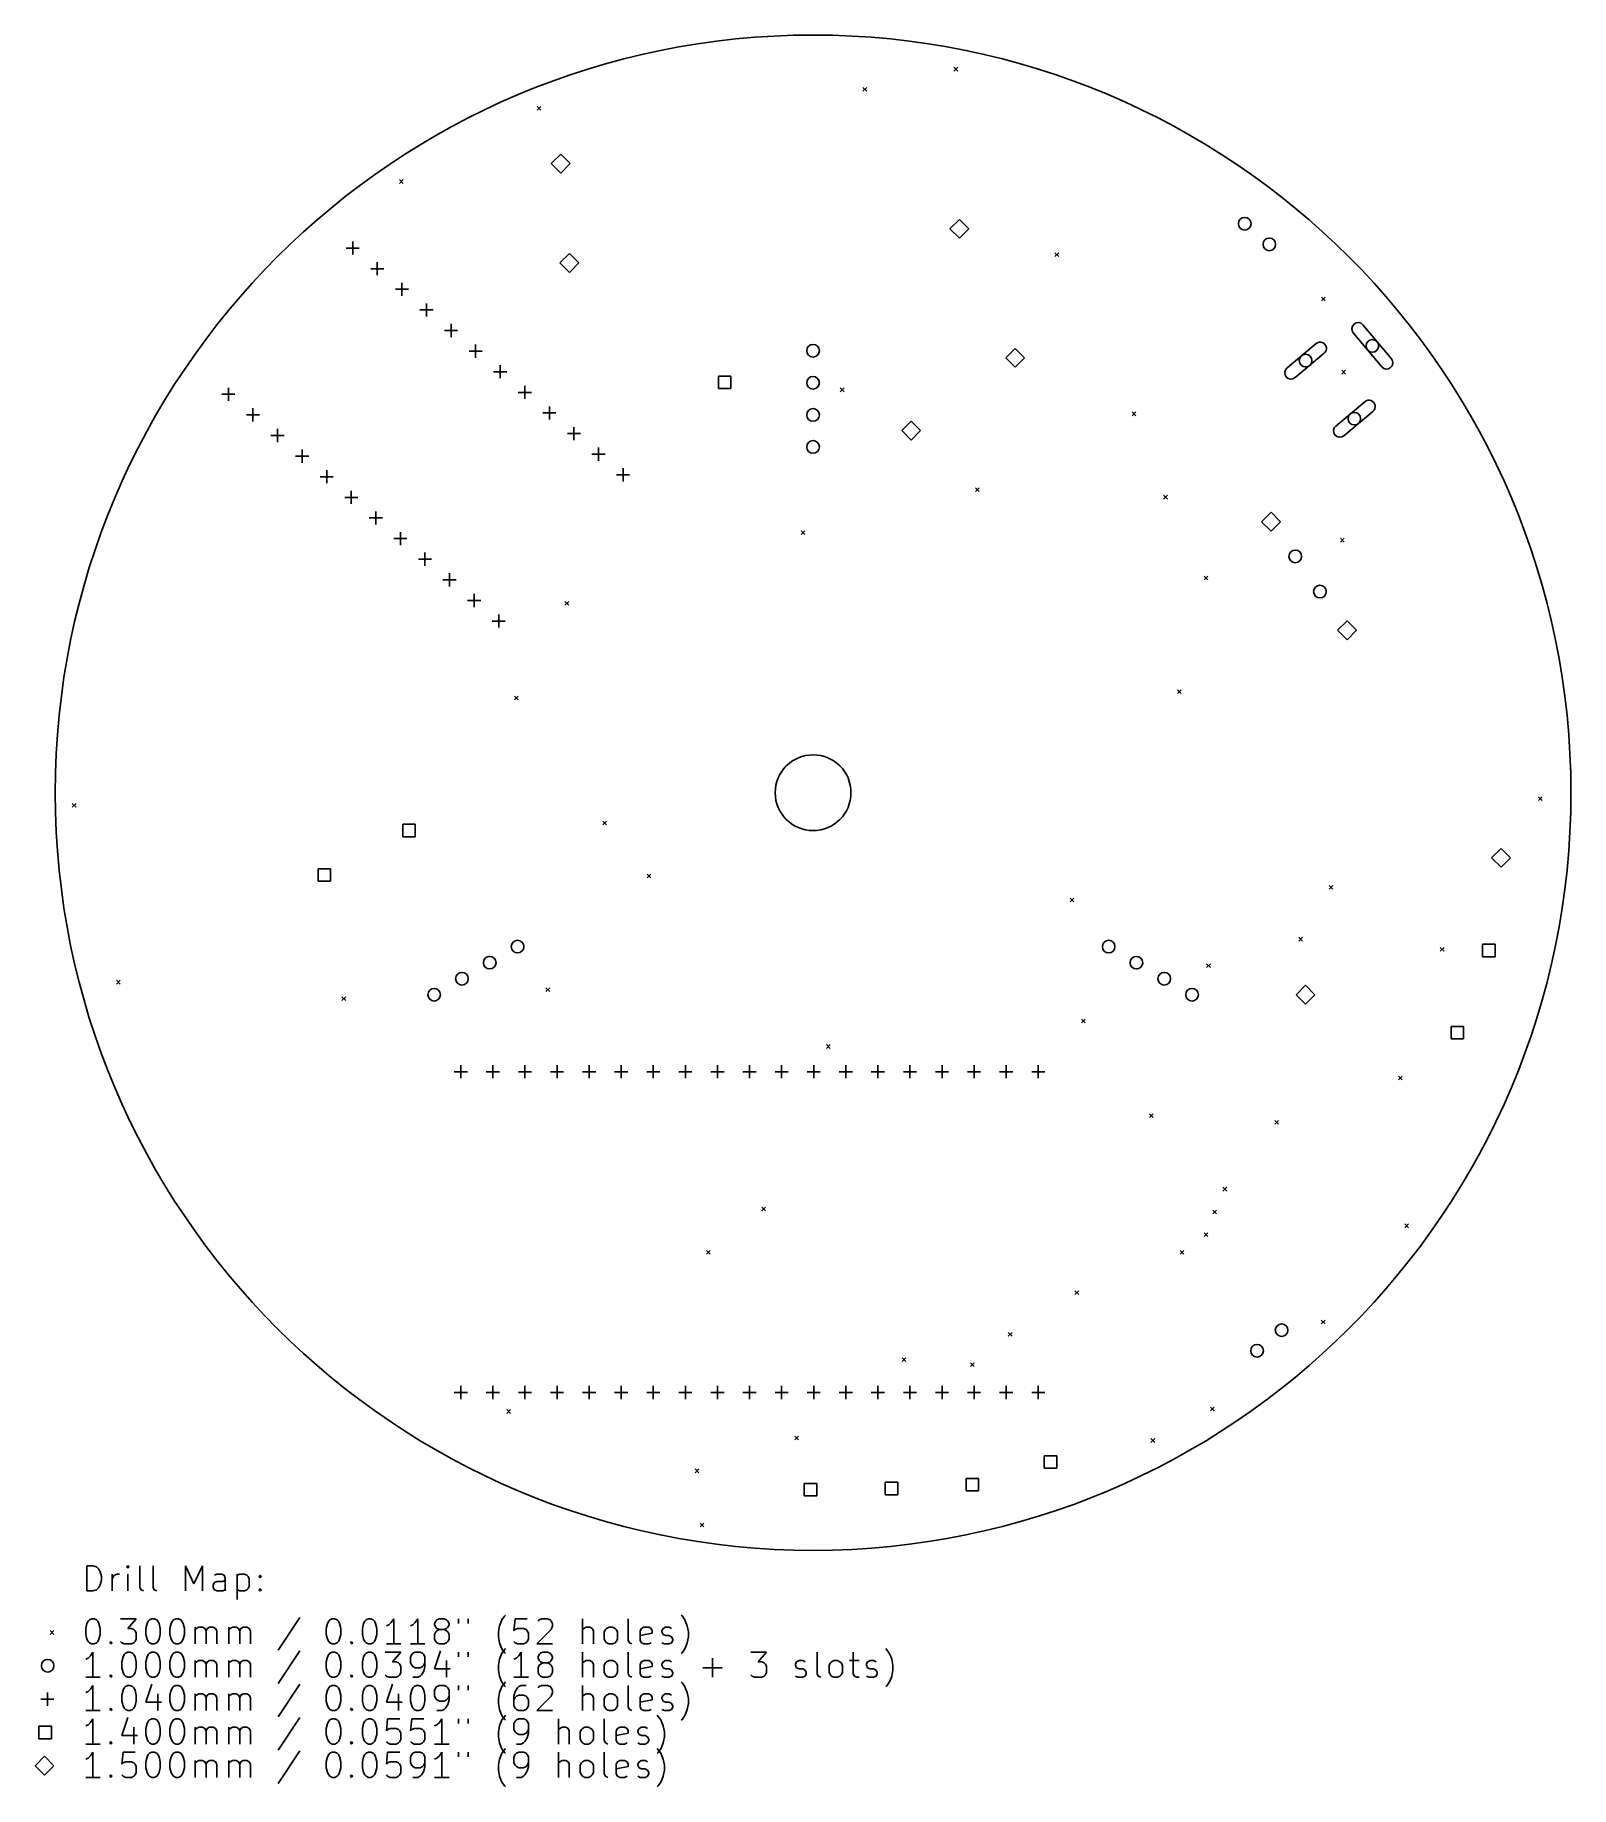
# Model space of a CAD drawing. Extents: x 38 to 160, y -179 to -40.
import ezdxf

# ---------------------------------------------------------------- set-up
doc = ezdxf.new("R2010")
doc.units = 0
doc.layers.add('BLACK', color=7, linetype='CONTINUOUS')

msp = doc.modelspace()

# ---------------------------------------------------------------- linework, layer by layer
at = {"layer": 'BLACK', "linetype": 'CONTINUOUS'}
for p, q in [((111.15, -42.55), (111.45, -42.85)), ((111.45, -42.55), (111.15, -42.85)), ((103.95, -44.15), (104.25, -44.45)), ((104.25, -44.15), (103.95, -44.45)), ((78.15, -45.65), (78.45, -45.95)), ((78.45, -45.65), (78.15, -45.95)), ((80.014717, -49.427111), (79.264717, -50.177111)), ((80.764717, -50.177111), (80.014717, -49.427111)), ((79.264717, -50.177111), (80.014717, -50.927111)), ((80.014717, -50.927111), (80.764717, -50.177111)), ((67.25, -51.45), (67.55, -51.75)), ((67.55, -51.45), (67.25, -51.75)), ((111.585283, -54.595221), (110.835283, -55.345221)), ((110.835283, -55.345221), (111.585283, -56.095221)), ((112.335283, -55.345221), (111.585283, -54.595221)), ((111.585283, -56.095221), (112.335283, -55.345221)), ((63.033254, -56.869094), (64.073254, -56.869094)), ((63.553254, -56.349094), (63.553254, -57.389094)), ((65.499007, -57.981774), (65.499007, -59.021774)), ((80.703247, -57.297049), (79.953247, -58.047049)), ((79.953247, -58.047049), (80.703247, -58.797049)), ((81.453247, -58.047049), (80.703247, -57.297049)), ((80.703247, -58.797049), (81.453247, -58.047049)), ((119.15, -57.25), (119.45, -57.55)), ((119.45, -57.25), (119.15, -57.55)), ((64.979007, -58.501774), (66.019007, -58.501774)), ((67.44476, -59.614455), (67.44476, -60.654455)), ((66.92476, -60.134455), (67.96476, -60.134455)), ((140.25, -60.75), (140.55, -61.05)), ((140.55, -60.75), (140.25, -61.05)), ((68.870513, -61.767136), (69.910513, -61.767136)), ((69.390513, -61.247136), (69.390513, -62.287136)), ((70.816266, -63.399816), (71.856266, -63.399816)), ((71.336266, -62.879816), (71.336266, -63.919816)), ((142.769112, -63.595435), (145.018869, -66.276591)), ((145.784914, -65.633803), (143.535157, -62.952647)), ((72.762019, -65.032497), (73.802019, -65.032497)), ((73.282019, -64.512497), (73.282019, -65.552497)), ((115.996799, -64.812917), (115.246799, -65.562917)), ((116.746799, -65.562917), (115.996799, -64.812917)), ((139.820705, -64.437685), (137.522572, -66.366048)), ((138.165359, -67.132093), (140.463492, -65.20373)), ((75.227772, -66.145177), (75.227772, -67.185177)), ((115.246799, -65.562917), (115.996799, -66.312917)), ((115.996799, -66.312917), (116.746799, -65.562917)), ((141.85, -66.55), (142.15, -66.85)), ((142.15, -66.55), (141.85, -66.85)), ((53.706278, -67.928691), (53.706278, -68.968691)), ((74.707772, -66.665177), (75.747772, -66.665177)), ((77.173524, -67.777858), (77.173524, -68.817858)), ((93.494979, -67.005021), (92.505021, -67.005021)), ((92.505021, -67.005021), (92.505021, -67.994979)), ((93.494979, -67.994979), (93.494979, -67.005021)), ((102.15, -67.95), (102.45, -68.25)), ((102.45, -67.95), (102.15, -68.25)), ((53.186278, -68.448691), (54.226278, -68.448691)), ((76.653524, -68.297858), (77.693524, -68.297858)), ((92.505021, -67.994979), (93.494979, -67.994979)), ((143.677429, -69.033949), (141.379296, -70.962312)), ((55.132031, -70.081371), (56.172031, -70.081371)), ((55.652031, -69.561371), (55.652031, -70.601371)), ((78.599277, -69.930538), (79.639277, -69.930538)), ((79.119277, -69.410538), (79.119277, -70.450538)), ((107.764321, -70.57736), (107.014321, -71.32736)), ((108.514321, -71.32736), (107.764321, -70.57736)), ((125.25, -69.85), (125.55, -70.15)), ((125.55, -69.85), (125.25, -70.15)), ((142.022083, -71.728357), (144.320216, -69.799994)), ((57.077784, -71.714052), (58.117784, -71.714052)), ((57.597784, -71.194052), (57.597784, -72.234052)), ((80.54503, -71.563219), (81.58503, -71.563219)), ((81.06503, -71.043219), (81.06503, -72.083219)), ((107.014321, -71.32736), (107.764321, -72.07736)), ((107.764321, -72.07736), (108.514321, -71.32736)), ((59.023537, -73.346732), (60.063537, -73.346732)), ((59.543537, -72.826732), (59.543537, -73.866732)), ((82.490783, -73.195899), (83.530783, -73.195899)), ((83.010783, -72.675899), (83.010783, -73.715899)), ((61.48929, -74.459413), (61.48929, -75.499413)), ((84.436536, -74.82858), (85.476536, -74.82858)), ((84.956536, -74.30858), (84.956536, -75.34858)), ((60.96929, -74.979413), (62.00929, -74.979413)), ((63.435043, -76.092093), (63.435043, -77.132093)), ((112.85, -75.85), (113.15, -76.15)), ((113.15, -75.85), (112.85, -76.15)), ((62.915043, -76.612093), (63.955043, -76.612093)), ((127.75, -76.45), (128.05, -76.75)), ((128.05, -76.45), (127.75, -76.75)), ((64.860795, -78.244774), (65.900795, -78.244774)), ((65.380795, -77.724774), (65.380795, -78.764774)), ((136.254116, -77.790826), (135.504116, -78.540826)), ((135.504116, -78.540826), (136.254116, -79.290826)), ((137.004116, -78.540826), (136.254116, -77.790826)), ((136.254116, -79.290826), (137.004116, -78.540826)), ((66.806548, -79.877454), (67.846548, -79.877454)), ((67.326548, -79.357454), (67.326548, -80.397454)), ((99.05, -79.25), (99.35, -79.55)), ((99.35, -79.25), (99.05, -79.55)), ((141.75, -79.85), (142.05, -80.15)), ((142.05, -79.85), (141.75, -80.15)), ((68.752301, -81.510135), (69.792301, -81.510135)), ((69.272301, -80.990135), (69.272301, -82.030135)), ((70.698054, -83.142815), (71.738054, -83.142815)), ((71.218054, -82.622815), (71.218054, -83.662815)), ((130.95, -82.85), (131.25, -83.15)), ((131.25, -82.85), (130.95, -83.15)), ((73.163807, -84.255496), (73.163807, -85.295496)), ((72.643807, -84.775496), (73.683807, -84.775496)), ((75.10956, -85.888177), (75.10956, -86.928177)), ((80.35, -84.85), (80.65, -85.15)), ((80.65, -84.85), (80.35, -85.15)), ((74.58956, -86.408177), (75.62956, -86.408177)), ((142.276669, -86.391922), (141.526669, -87.141922)), ((141.526669, -87.141922), (142.276669, -87.891922)), ((143.026669, -87.141922), (142.276669, -86.391922)), ((142.276669, -87.891922), (143.026669, -87.141922)), ((76.35, -92.35), (76.65, -92.65)), ((76.65, -92.35), (76.35, -92.65)), ((128.85, -91.85), (129.15, -92.15)), ((129.15, -91.85), (128.85, -92.15)), ((41.35, -100.85), (41.65, -101.15)), ((41.65, -100.85), (41.35, -101.15)), ((157.425, -100.325), (157.725, -100.625)), ((157.725, -100.325), (157.425, -100.625)), ((68.494979, -102.505021), (67.505021, -102.505021)), ((67.505021, -102.505021), (67.505021, -103.494979)), ((68.494979, -103.494979), (68.494979, -102.505021)), ((83.35, -102.25), (83.65, -102.55)), ((83.65, -102.25), (83.35, -102.55)), ((67.505021, -103.494979), (68.494979, -103.494979)), ((154.465253, -104.409231), (153.715253, -105.159231)), ((153.715253, -105.159231), (154.465253, -105.909231)), ((155.215253, -105.159231), (154.465253, -104.409231)), ((154.465253, -105.909231), (155.215253, -105.159231)), ((61.797879, -106.019921), (60.807921, -106.019921)), ((60.807921, -106.019921), (60.807921, -107.009879)), ((61.797879, -107.009879), (61.797879, -106.019921)), ((86.85, -106.45), (87.15, -106.75)), ((87.15, -106.45), (86.85, -106.75)), ((60.807921, -107.009879), (61.797879, -107.009879)), ((140.85, -107.35), (141.15, -107.65)), ((141.15, -107.35), (140.85, -107.65)), ((120.35, -108.35), (120.65, -108.65)), ((120.65, -108.35), (120.35, -108.65)), ((138.45, -111.45), (138.75, -111.75)), ((138.75, -111.45), (138.45, -111.75)), ((149.65, -112.25), (149.95, -112.55)), ((149.95, -112.25), (149.65, -112.55)), ((153.995686, -112.005728), (153.005728, -112.005728)), ((153.005728, -112.005728), (153.005728, -112.995686)), ((153.995686, -112.995686), (153.995686, -112.005728)), ((131.15, -113.55), (131.45, -113.85)), ((131.45, -113.55), (131.15, -113.85)), ((153.005728, -112.995686), (153.995686, -112.995686)), ((44.85, -114.85), (45.15, -115.15)), ((45.15, -114.85), (44.85, -115.15)), ((62.7, -116.16), (63, -116.46)), ((63, -116.16), (62.7, -116.46)), ((78.85, -115.45), (79.15, -115.75)), ((79.15, -115.45), (78.85, -115.75)), ((138.983279, -115.249825), (138.233279, -115.999825)), ((138.233279, -115.999825), (138.983279, -116.749825)), ((139.733279, -115.999825), (138.983279, -115.249825)), ((138.983279, -116.749825), (139.733279, -115.999825)), ((121.2366, -117.9346), (121.5366, -118.2346)), ((121.5366, -117.9346), (121.2366, -118.2346)), ((151.494979, -118.505021), (150.505021, -118.505021)), ((150.505021, -118.505021), (150.505021, -119.494979)), ((151.494979, -119.494979), (151.494979, -118.505021)), ((101.05, -119.95), (101.35, -120.25)), ((101.35, -119.95), (101.05, -120.25)), ((150.505021, -119.494979), (151.494979, -119.494979)), ((72.105958, -121.576128), (72.105958, -122.616128)), ((74.645958, -121.576128), (74.645958, -122.616128)), ((77.185958, -121.576128), (77.185958, -122.616128)), ((79.725958, -121.576128), (79.725958, -122.616128)), ((82.265958, -121.576128), (82.265958, -122.616128)), ((84.805958, -121.576128), (84.805958, -122.616128)), ((87.345958, -121.576128), (87.345958, -122.616128)), ((89.885958, -121.576128), (89.885958, -122.616128)), ((92.425958, -121.576128), (92.425958, -122.616128)), ((94.965958, -121.576128), (94.965958, -122.616128)), ((97.505958, -121.576128), (97.505958, -122.616128)), ((100.045958, -121.576128), (100.045958, -122.616128)), ((102.585958, -121.576128), (102.585958, -122.616128)), ((105.125958, -121.576128), (105.125958, -122.616128)), ((107.665958, -121.576128), (107.665958, -122.616128)), ((110.205958, -121.576128), (110.205958, -122.616128)), ((112.745958, -121.576128), (112.745958, -122.616128)), ((115.285958, -121.576128), (115.285958, -122.616128)), ((117.825958, -121.576128), (117.825958, -122.616128)), ((71.585958, -122.096128), (72.625958, -122.096128)), ((74.125958, -122.096128), (75.165958, -122.096128)), ((76.665958, -122.096128), (77.705958, -122.096128)), ((79.205958, -122.096128), (80.245958, -122.096128)), ((81.745958, -122.096128), (82.785958, -122.096128)), ((84.285958, -122.096128), (85.325958, -122.096128)), ((86.825958, -122.096128), (87.865958, -122.096128)), ((89.365958, -122.096128), (90.405958, -122.096128)), ((91.905958, -122.096128), (92.945958, -122.096128)), ((94.445958, -122.096128), (95.485958, -122.096128)), ((96.985958, -122.096128), (98.025958, -122.096128)), ((99.525958, -122.096128), (100.565958, -122.096128)), ((102.065958, -122.096128), (103.105958, -122.096128)), ((104.605958, -122.096128), (105.645958, -122.096128)), ((107.145958, -122.096128), (108.185958, -122.096128)), ((109.685958, -122.096128), (110.725958, -122.096128)), ((112.225958, -122.096128), (113.265958, -122.096128)), ((114.765958, -122.096128), (115.805958, -122.096128)), ((117.305958, -122.096128), (118.345958, -122.096128)), ((146.35, -122.45), (146.65, -122.75)), ((146.65, -122.45), (146.35, -122.75)), ((126.6214, -125.4276), (126.9214, -125.7276)), ((126.9214, -125.4276), (126.6214, -125.7276)), ((136.55, -125.95), (136.85, -126.25)), ((136.85, -125.95), (136.55, -126.25)), ((132.45, -131.25), (132.75, -131.55)), ((132.75, -131.25), (132.45, -131.55)), ((95.9382, -132.819), (96.2382, -133.119)), ((96.2382, -132.819), (95.9382, -133.119)), ((131.65, -133.05), (131.95, -133.35)), ((131.95, -133.05), (131.65, -133.35)), ((146.85, -134.15), (147.15, -134.45)), ((147.15, -134.15), (146.85, -134.45)), ((130.95, -134.85), (131.25, -135.15)), ((131.25, -134.85), (130.95, -135.15)), ((91.55, -136.25), (91.85, -136.55)), ((91.85, -136.25), (91.55, -136.55)), ((129.05, -136.25), (129.35, -136.55)), ((129.35, -136.25), (129.05, -136.55)), ((120.7286, -139.4484), (121.0286, -139.7484)), ((121.0286, -139.4484), (120.7286, -139.7484)), ((115.45, -142.75), (115.75, -143.05)), ((115.75, -142.75), (115.45, -143.05)), ((140.2358, -141.7598), (140.5358, -142.0598)), ((140.5358, -141.7598), (140.2358, -142.0598)), ((107.05, -144.75), (107.35, -145.05)), ((107.35, -144.75), (107.05, -145.05)), ((112.45, -145.15), (112.75, -145.45)), ((112.75, -145.15), (112.45, -145.45)), ((72.105958, -146.976128), (72.105958, -148.016128)), ((74.645958, -146.976128), (74.645958, -148.016128)), ((77.185958, -146.976128), (77.185958, -148.016128)), ((79.725958, -146.976128), (79.725958, -148.016128)), ((82.265958, -146.976128), (82.265958, -148.016128)), ((84.805958, -146.976128), (84.805958, -148.016128)), ((87.345958, -146.976128), (87.345958, -148.016128)), ((89.885958, -146.976128), (89.885958, -148.016128)), ((92.425958, -146.976128), (92.425958, -148.016128)), ((94.965958, -146.976128), (94.965958, -148.016128)), ((97.505958, -146.976128), (97.505958, -148.016128)), ((100.045958, -146.976128), (100.045958, -148.016128)), ((102.585958, -146.976128), (102.585958, -148.016128)), ((105.125958, -146.976128), (105.125958, -148.016128)), ((107.665958, -146.976128), (107.665958, -148.016128)), ((110.205958, -146.976128), (110.205958, -148.016128)), ((112.745958, -146.976128), (112.745958, -148.016128)), ((115.285958, -146.976128), (115.285958, -148.016128)), ((117.825958, -146.976128), (117.825958, -148.016128)), ((71.585958, -147.496128), (72.625958, -147.496128)), ((74.125958, -147.496128), (75.165958, -147.496128)), ((76.665958, -147.496128), (77.705958, -147.496128)), ((79.205958, -147.496128), (80.245958, -147.496128)), ((81.745958, -147.496128), (82.785958, -147.496128)), ((84.285958, -147.496128), (85.325958, -147.496128)), ((86.825958, -147.496128), (87.865958, -147.496128)), ((89.365958, -147.496128), (90.405958, -147.496128)), ((91.905958, -147.496128), (92.945958, -147.496128)), ((94.445958, -147.496128), (95.485958, -147.496128)), ((96.985958, -147.496128), (98.025958, -147.496128)), ((99.525958, -147.496128), (100.565958, -147.496128)), ((102.065958, -147.496128), (103.105958, -147.496128)), ((104.605958, -147.496128), (105.645958, -147.496128)), ((107.145958, -147.496128), (108.185958, -147.496128)), ((109.685958, -147.496128), (110.725958, -147.496128)), ((112.225958, -147.496128), (113.265958, -147.496128)), ((114.765958, -147.496128), (115.805958, -147.496128)), ((117.305958, -147.496128), (118.345958, -147.496128)), ((75.75, -148.85), (76.05, -149.15)), ((76.05, -148.85), (75.75, -149.15)), ((131.45, -148.65), (131.75, -148.95)), ((131.75, -148.65), (131.45, -148.95)), ((98.55, -150.95), (98.85, -151.25)), ((98.85, -150.95), (98.55, -151.25)), ((126.75, -151.15), (127.05, -151.45)), ((127.05, -151.15), (126.75, -151.45)), ((119.294979, -152.505021), (118.305021, -152.505021)), ((118.305021, -152.505021), (118.305021, -153.494979)), ((119.294979, -153.494979), (119.294979, -152.505021)), ((90.65, -153.55), (90.95, -153.85)), ((90.95, -153.55), (90.65, -153.85)), ((118.305021, -153.494979), (119.294979, -153.494979)), ((100.294979, -154.705021), (99.305021, -154.705021)), ((99.305021, -154.705021), (99.305021, -155.694979)), ((100.294979, -155.694979), (100.294979, -154.705021)), ((106.694979, -154.605021), (105.705021, -154.605021)), ((105.705021, -154.605021), (105.705021, -155.594979)), ((106.694979, -155.594979), (106.694979, -154.605021)), ((113.094979, -154.307021), (112.105021, -154.307021)), ((112.105021, -154.307021), (112.105021, -155.296979)), ((112.105021, -155.296979), (113.094979, -155.296979)), ((113.094979, -155.296979), (113.094979, -154.307021)), ((99.305021, -155.694979), (100.294979, -155.694979)), ((105.705021, -155.594979), (106.694979, -155.594979)), ((91.05, -157.85), (91.35, -158.15)), ((91.35, -157.85), (91.05, -158.15)), ((42.507768, -163.214838), (42.507768, -161.214838)), ((42.507768, -161.214838), (42.983958, -161.214838)), ((42.983958, -161.214838), (43.269673, -161.310076)), ((43.269673, -161.310076), (43.460149, -161.500552)), ((43.460149, -161.500552), (43.555387, -161.691028)), ((43.555387, -161.691028), (43.650625, -162.07198)), ((43.650625, -162.07198), (43.650625, -162.357695)), ((44.507768, -163.214838), (44.507768, -161.881504)), ((44.507768, -162.262457), (44.603006, -162.07198)), ((44.603006, -162.07198), (44.698244, -161.976742)), ((44.698244, -161.976742), (44.88872, -161.881504)), ((44.88872, -161.881504), (45.079197, -161.881504)), ((45.745863, -161.214838), (45.650625, -161.310076)), ((45.650625, -161.310076), (45.745863, -161.405314)), ((45.841101, -161.310076), (45.745863, -161.214838)), ((45.745863, -161.214838), (45.745863, -161.405314)), ((45.745863, -161.405314), (45.841101, -161.310076)), ((45.745863, -163.214838), (45.745863, -161.881504)), ((46.698244, -162.929123), (46.698244, -161.214838)), ((47.745863, -162.929123), (47.745863, -161.214838)), ((50.317292, -163.214838), (50.317292, -161.214838)), ((50.317292, -161.214838), (50.983959, -162.643409)), ((50.983959, -162.643409), (51.650625, -161.214838)), ((51.650625, -161.214838), (51.650625, -163.214838)), ((52.793482, -161.881504), (52.603006, -161.976742)), ((53.174435, -161.881504), (52.793482, -161.881504)), ((53.364911, -161.976742), (53.174435, -161.881504)), ((53.460149, -162.167219), (53.364911, -161.976742)), ((53.460149, -163.214838), (53.460149, -162.167219)), ((54.41253, -161.881504), (54.41253, -163.881504)), ((54.41253, -161.976742), (54.603006, -161.881504)), ((54.603006, -161.881504), (54.983959, -161.881504)), ((54.983959, -161.881504), (55.174435, -161.976742)), ((55.174435, -161.976742), (55.269673, -162.07198)), ((55.269673, -162.07198), (55.364911, -162.262457)), ((55.364911, -162.262457), (55.364911, -162.833885)), ((56.126816, -162.07198), (56.222054, -161.976742)), ((56.222054, -162.167219), (56.126816, -162.07198)), ((56.222054, -161.976742), (56.317292, -162.07198)), ((56.222054, -161.976742), (56.222054, -162.167219)), ((56.317292, -162.07198), (56.222054, -162.167219)), ((42.983958, -163.214838), (42.507768, -163.214838)), ((43.269673, -163.1196), (42.983958, -163.214838)), ((43.460149, -162.929123), (43.269673, -163.1196)), ((43.555387, -162.738647), (43.460149, -162.929123)), ((43.650625, -162.357695), (43.555387, -162.738647)), ((46.793482, -163.1196), (46.698244, -162.929123)), ((46.983958, -163.214838), (46.793482, -163.1196)), ((47.841101, -163.1196), (47.745863, -162.929123)), ((48.031577, -163.214838), (47.841101, -163.1196)), ((52.507768, -162.738647), (52.603006, -162.548171)), ((52.507768, -162.929123), (52.507768, -162.738647)), ((52.603006, -163.1196), (52.507768, -162.929123)), ((52.603006, -162.548171), (52.793482, -162.452933)), ((52.793482, -163.214838), (52.603006, -163.1196)), ((52.793482, -162.452933), (53.269673, -162.452933)), ((53.269673, -163.214838), (52.793482, -163.214838)), ((53.269673, -162.452933), (53.460149, -162.357695)), ((53.460149, -163.1196), (53.269673, -163.214838)), ((54.603006, -163.214838), (54.41253, -163.1196)), ((54.983959, -163.214838), (54.603006, -163.214838)), ((55.174435, -163.1196), (54.983959, -163.214838)), ((55.269673, -163.024361), (55.174435, -163.1196)), ((55.364911, -162.833885), (55.269673, -163.024361)), ((56.126816, -163.1196), (56.222054, -163.024361)), ((56.222054, -163.214838), (56.126816, -163.1196)), ((56.222054, -163.024361), (56.317292, -163.1196)), ((56.222054, -163.024361), (56.222054, -163.214838)), ((56.317292, -163.1196), (56.222054, -163.214838)), ((39.6, -166.35), (39.9, -166.65)), ((39.9, -166.35), (39.6, -166.65)), ((42.41253, -166.176742), (42.507768, -165.79579)), ((42.41253, -166.652933), (42.41253, -166.176742)), ((42.507768, -165.79579), (42.603006, -165.605314)), ((42.603006, -165.605314), (42.698244, -165.510076)), ((42.698244, -165.510076), (42.88872, -165.414838)), ((42.88872, -165.414838), (43.079197, -165.414838)), ((43.079197, -165.414838), (43.269673, -165.510076)), ((43.269673, -165.510076), (43.364911, -165.605314)), ((43.364911, -165.605314), (43.460149, -165.79579)), ((43.460149, -165.79579), (43.555387, -166.176742)), ((43.555387, -166.176742), (43.555387, -166.652933)), ((45.174435, -165.414838), (46.41253, -165.414838)), ((46.41253, -165.414838), (45.745863, -166.176742)), ((45.745863, -166.176742), (46.031578, -166.176742)), ((46.031578, -166.176742), (46.222054, -166.27198)), ((46.222054, -166.27198), (46.317292, -166.367219)), ((46.317292, -166.367219), (46.41253, -166.557695)), ((47.174435, -166.176742), (47.269673, -165.79579)), ((47.174435, -166.652933), (47.174435, -166.176742)), ((47.269673, -165.79579), (47.364911, -165.605314)), ((47.364911, -165.605314), (47.460149, -165.510076)), ((47.460149, -165.510076), (47.650625, -165.414838)), ((47.650625, -165.414838), (47.841102, -165.414838)), ((47.841102, -165.414838), (48.031578, -165.510076)), ((48.031578, -165.510076), (48.126816, -165.605314)), ((48.126816, -165.605314), (48.222054, -165.79579)), ((48.222054, -165.79579), (48.317292, -166.176742)), ((48.317292, -166.176742), (48.317292, -166.652933)), ((49.079197, -166.176742), (49.174435, -165.79579)), ((49.079197, -166.652933), (49.079197, -166.176742)), ((49.174435, -165.79579), (49.269673, -165.605314)), ((49.269673, -165.605314), (49.364911, -165.510076)), ((49.364911, -165.510076), (49.555387, -165.414838)), ((49.555387, -165.414838), (49.745864, -165.414838)), ((49.745864, -165.414838), (49.93634, -165.510076)), ((49.93634, -165.510076), (50.031578, -165.605314)), ((50.031578, -165.605314), (50.126816, -165.79579)), ((50.126816, -165.79579), (50.222054, -166.176742)), ((50.222054, -166.176742), (50.222054, -166.652933)), ((51.079197, -167.414838), (51.079197, -166.081504)), ((51.079197, -166.27198), (51.174435, -166.176742)), ((51.174435, -166.176742), (51.364911, -166.081504)), ((51.364911, -166.081504), (51.650626, -166.081504)), ((51.650626, -166.081504), (51.841102, -166.176742)), ((51.841102, -166.176742), (51.93634, -166.367219)), ((51.93634, -166.367219), (52.031578, -166.176742)), ((51.93634, -166.367219), (51.93634, -167.414838)), ((52.031578, -166.176742), (52.222054, -166.081504)), ((52.222054, -166.081504), (52.507768, -166.081504)), ((52.507768, -166.081504), (52.698245, -166.176742)), ((52.698245, -166.176742), (52.793483, -166.367219)), ((52.793483, -166.367219), (52.793483, -167.414838)), ((53.745864, -167.414838), (53.745864, -166.081504)), ((53.745864, -166.27198), (53.841102, -166.176742)), ((53.841102, -166.176742), (54.031578, -166.081504)), ((54.031578, -166.081504), (54.317293, -166.081504)), ((54.317293, -166.081504), (54.507769, -166.176742)), ((54.507769, -166.176742), (54.603007, -166.367219)), ((54.603007, -166.367219), (54.698245, -166.176742)), ((54.603007, -166.367219), (54.603007, -167.414838)), ((54.698245, -166.176742), (54.888721, -166.081504)), ((54.888721, -166.081504), (55.174435, -166.081504)), ((55.174435, -166.081504), (55.364912, -166.176742)), ((55.364912, -166.176742), (55.46015, -166.367219)), ((55.46015, -166.367219), (55.46015, -167.414838)), ((59.364912, -165.3196), (57.650627, -167.891028)), ((61.460151, -166.176742), (61.555389, -165.79579)), ((61.460151, -166.652933), (61.460151, -166.176742)), ((61.555389, -165.79579), (61.650627, -165.605314)), ((61.650627, -165.605314), (61.745865, -165.510076)), ((61.745865, -165.510076), (61.936341, -165.414838)), ((61.936341, -165.414838), (62.126818, -165.414838)), ((62.126818, -165.414838), (62.317294, -165.510076)), ((62.317294, -165.510076), (62.412532, -165.605314)), ((62.412532, -165.605314), (62.50777, -165.79579)), ((62.50777, -165.79579), (62.603008, -166.176742)), ((62.603008, -166.176742), (62.603008, -166.652933)), ((64.317294, -166.176742), (64.412532, -165.79579)), ((64.317294, -166.652933), (64.317294, -166.176742)), ((64.412532, -165.79579), (64.50777, -165.605314)), ((64.50777, -165.605314), (64.603008, -165.510076)), ((64.603008, -165.510076), (64.793484, -165.414838)), ((64.793484, -165.414838), (64.983961, -165.414838)), ((64.983961, -165.414838), (65.174437, -165.510076)), ((65.174437, -165.510076), (65.269675, -165.605314)), ((65.269675, -165.605314), (65.364913, -165.79579)), ((65.364913, -165.79579), (65.460151, -166.176742)), ((65.460151, -166.176742), (65.460151, -166.652933)), ((66.412532, -165.891028), (66.222056, -165.986266)), ((66.603008, -165.700552), (66.412532, -165.891028)), ((66.793484, -165.414838), (66.603008, -165.700552)), ((66.793484, -167.414838), (66.793484, -165.414838)), ((68.317294, -165.891028), (68.126818, -165.986266)), ((68.50777, -165.700552), (68.317294, -165.891028)), ((68.698246, -165.414838), (68.50777, -165.700552)), ((68.698246, -167.414838), (68.698246, -165.414838)), ((70.03158, -165.79579), (70.126818, -165.605314)), ((70.03158, -165.891028), (70.03158, -165.79579)), ((70.126818, -166.081504), (70.03158, -165.891028)), ((70.126818, -166.462457), (70.03158, -166.652933)), ((70.126818, -165.605314), (70.222056, -165.510076)), ((70.222056, -166.176742), (70.126818, -166.081504)), ((70.222056, -166.367219), (70.126818, -166.462457)), ((70.222056, -165.510076), (70.412532, -165.414838)), ((70.412532, -166.27198), (70.222056, -166.176742)), ((70.412532, -166.27198), (70.222056, -166.367219)), ((70.412532, -165.414838), (70.793485, -165.414838)), ((70.793485, -166.27198), (70.412532, -166.27198)), ((70.793485, -165.414838), (70.983961, -165.510076)), ((70.983961, -166.176742), (70.793485, -166.27198)), ((70.983961, -166.367219), (70.793485, -166.27198)), ((70.983961, -165.510076), (71.079199, -165.605314)), ((71.079199, -166.081504), (70.983961, -166.176742)), ((71.079199, -166.462457), (70.983961, -166.367219)), ((71.079199, -165.605314), (71.174437, -165.79579)), ((71.174437, -165.891028), (71.079199, -166.081504)), ((71.174437, -166.652933), (71.079199, -166.462457)), ((71.174437, -165.79579), (71.174437, -165.891028)), ((71.936342, -165.414838), (71.936342, -165.79579)), ((72.698247, -165.414838), (72.698247, -165.79579)), ((75.0792, -166.462457), (75.174438, -165.986266)), ((75.0792, -166.843409), (75.0792, -166.462457)), ((75.174438, -165.986266), (75.269676, -165.700552)), ((75.269676, -165.700552), (75.364914, -165.510076)), ((75.364914, -165.510076), (75.55539, -165.224361)), ((75.55539, -165.224361), (75.650629, -165.129123)), ((76.412533, -165.414838), (76.317295, -166.367219)), ((76.317295, -166.367219), (76.412533, -166.27198)), ((77.364914, -165.414838), (76.412533, -165.414838)), ((76.412533, -166.27198), (76.603009, -166.176742)), ((76.603009, -166.176742), (77.0792, -166.176742)), ((77.0792, -166.176742), (77.269676, -166.27198)), ((77.269676, -166.27198), (77.364914, -166.367219)), ((77.364914, -166.367219), (77.460152, -166.557695)), ((79.269676, -166.27198), (78.126819, -167.414838)), ((78.222057, -165.605314), (78.317295, -165.510076)), ((78.317295, -165.510076), (78.507771, -165.414838)), ((78.507771, -165.414838), (78.983962, -165.414838)), ((78.983962, -165.414838), (79.174438, -165.510076)), ((79.174438, -165.510076), (79.269676, -165.605314)), ((79.269676, -165.605314), (79.364914, -165.79579)), ((79.364914, -165.986266), (79.269676, -166.27198)), ((79.364914, -165.79579), (79.364914, -165.986266)), ((81.745867, -167.414838), (81.745867, -165.414838)), ((81.841105, -166.176742), (81.745867, -166.27198)), ((82.031581, -166.081504), (81.841105, -166.176742)), ((82.317296, -166.081504), (82.031581, -166.081504)), ((82.507772, -166.176742), (82.317296, -166.081504)), ((82.60301, -166.367219), (82.507772, -166.176742)), ((82.60301, -167.414838), (82.60301, -166.367219)), ((83.460153, -166.462457), (83.555391, -166.27198)), ((83.460153, -167.033885), (83.460153, -166.462457)), ((83.555391, -166.27198), (83.650629, -166.176742)), ((83.650629, -166.176742), (83.841105, -166.081504)), ((83.841105, -166.081504), (84.12682, -166.081504)), ((84.12682, -166.081504), (84.317296, -166.176742)), ((84.317296, -166.176742), (84.412534, -166.27198)), ((84.412534, -166.27198), (84.507772, -166.462457)), ((84.507772, -166.462457), (84.507772, -167.033885)), ((85.364915, -167.129123), (85.364915, -165.414838)), ((86.317296, -166.367219), (86.412534, -166.176742)), ((86.317296, -167.129123), (86.317296, -166.367219)), ((86.412534, -166.176742), (86.60301, -166.081504)), ((86.60301, -166.081504), (86.983963, -166.081504)), ((86.983963, -166.081504), (87.174439, -166.176742)), ((87.174439, -166.176742), (87.269677, -166.367219)), ((87.269677, -166.367219), (87.269677, -166.557695)), ((88.031582, -166.367219), (88.12682, -166.176742)), ((88.031582, -166.462457), (88.031582, -166.367219)), ((88.12682, -166.652933), (88.031582, -166.462457)), ((88.12682, -166.176742), (88.317296, -166.081504)), ((88.317296, -166.081504), (88.60301, -166.081504)), ((88.60301, -166.081504), (88.793487, -166.176742)), ((89.65063, -165.224361), (89.555392, -165.129123)), ((89.841106, -165.510076), (89.65063, -165.224361)), ((89.936344, -165.700552), (89.841106, -165.510076)), ((90.031582, -165.986266), (89.936344, -165.700552)), ((90.12682, -166.462457), (90.031582, -165.986266)), ((90.12682, -166.843409), (90.12682, -166.462457)), ((42.507768, -167.033885), (42.41253, -166.652933)), ((42.603006, -167.224361), (42.507768, -167.033885)), ((42.698244, -167.3196), (42.603006, -167.224361)), ((42.88872, -167.414838), (42.698244, -167.3196)), ((43.079197, -167.414838), (42.88872, -167.414838)), ((43.269673, -167.3196), (43.079197, -167.414838)), ((43.364911, -167.224361), (43.269673, -167.3196)), ((43.460149, -167.033885), (43.364911, -167.224361)), ((43.555387, -166.652933), (43.460149, -167.033885)), ((44.317292, -167.3196), (44.41253, -167.224361)), ((44.41253, -167.414838), (44.317292, -167.3196)), ((44.41253, -167.224361), (44.507768, -167.3196)), ((44.41253, -167.224361), (44.41253, -167.414838)), ((44.507768, -167.3196), (44.41253, -167.414838)), ((45.269673, -167.3196), (45.174435, -167.224361)), ((45.460149, -167.414838), (45.269673, -167.3196)), ((46.031578, -167.414838), (45.460149, -167.414838)), ((46.222054, -167.3196), (46.031578, -167.414838)), ((46.317292, -167.224361), (46.222054, -167.3196)), ((46.41253, -167.033885), (46.317292, -167.224361)), ((46.41253, -166.557695), (46.41253, -167.033885)), ((47.269673, -167.033885), (47.174435, -166.652933)), ((47.364911, -167.224361), (47.269673, -167.033885)), ((47.460149, -167.3196), (47.364911, -167.224361)), ((47.650625, -167.414838), (47.460149, -167.3196)), ((47.841102, -167.414838), (47.650625, -167.414838)), ((48.031578, -167.3196), (47.841102, -167.414838)), ((48.126816, -167.224361), (48.031578, -167.3196)), ((48.222054, -167.033885), (48.126816, -167.224361)), ((48.317292, -166.652933), (48.222054, -167.033885)), ((49.174435, -167.033885), (49.079197, -166.652933)), ((49.269673, -167.224361), (49.174435, -167.033885)), ((49.364911, -167.3196), (49.269673, -167.224361)), ((49.555387, -167.414838), (49.364911, -167.3196)), ((49.745864, -167.414838), (49.555387, -167.414838)), ((49.93634, -167.3196), (49.745864, -167.414838)), ((50.031578, -167.224361), (49.93634, -167.3196)), ((50.126816, -167.033885), (50.031578, -167.224361)), ((50.222054, -166.652933), (50.126816, -167.033885)), ((61.555389, -167.033885), (61.460151, -166.652933)), ((61.650627, -167.224361), (61.555389, -167.033885)), ((61.745865, -167.3196), (61.650627, -167.224361)), ((61.936341, -167.414838), (61.745865, -167.3196)), ((62.126818, -167.414838), (61.936341, -167.414838)), ((62.317294, -167.3196), (62.126818, -167.414838)), ((62.412532, -167.224361), (62.317294, -167.3196)), ((62.50777, -167.033885), (62.412532, -167.224361)), ((62.603008, -166.652933), (62.50777, -167.033885)), ((63.364913, -167.3196), (63.460151, -167.224361)), ((63.460151, -167.414838), (63.364913, -167.3196)), ((63.460151, -167.224361), (63.555389, -167.3196)), ((63.460151, -167.224361), (63.460151, -167.414838)), ((63.555389, -167.3196), (63.460151, -167.414838)), ((64.412532, -167.033885), (64.317294, -166.652933)), ((64.50777, -167.224361), (64.412532, -167.033885)), ((64.603008, -167.3196), (64.50777, -167.224361)), ((64.793484, -167.414838), (64.603008, -167.3196)), ((64.983961, -167.414838), (64.793484, -167.414838)), ((65.174437, -167.3196), (64.983961, -167.414838)), ((65.269675, -167.224361), (65.174437, -167.3196)), ((65.364913, -167.033885), (65.269675, -167.224361)), ((65.460151, -166.652933), (65.364913, -167.033885)), ((67.364913, -167.414838), (66.222056, -167.414838)), ((69.269675, -167.414838), (68.126818, -167.414838)), ((70.03158, -166.652933), (70.03158, -167.033885)), ((70.03158, -167.033885), (70.126818, -167.224361)), ((70.126818, -167.224361), (70.222056, -167.3196)), ((70.222056, -167.3196), (70.412532, -167.414838)), ((70.412532, -167.414838), (70.793485, -167.414838)), ((70.793485, -167.414838), (70.983961, -167.3196)), ((70.983961, -167.3196), (71.079199, -167.224361)), ((71.079199, -167.224361), (71.174437, -167.033885)), ((71.174437, -167.033885), (71.174437, -166.652933)), ((75.174438, -167.3196), (75.0792, -166.843409)), ((75.269676, -167.605314), (75.174438, -167.3196)), ((75.364914, -167.79579), (75.269676, -167.605314)), ((75.55539, -168.081504), (75.364914, -167.79579)), ((75.364914, -168.150076), (75.55539, -167.864361)), ((75.55539, -167.864361), (75.650629, -167.769123)), ((76.412533, -167.3196), (76.317295, -167.224361)), ((76.603009, -167.414838), (76.412533, -167.3196)), ((77.0792, -167.414838), (76.603009, -167.414838)), ((77.269676, -167.3196), (77.0792, -167.414838)), ((77.364914, -167.224361), (77.269676, -167.3196)), ((77.460152, -167.033885), (77.364914, -167.224361)), ((77.460152, -166.557695), (77.460152, -167.033885)), ((78.126819, -167.414838), (79.364914, -167.414838)), ((83.555391, -167.224361), (83.460153, -167.033885)), ((83.650629, -167.3196), (83.555391, -167.224361)), ((83.841105, -167.414838), (83.650629, -167.3196)), ((84.12682, -167.414838), (83.841105, -167.414838)), ((84.317296, -167.3196), (84.12682, -167.414838)), ((84.412534, -167.224361), (84.317296, -167.3196)), ((84.507772, -167.033885), (84.412534, -167.224361)), ((85.460153, -167.3196), (85.364915, -167.129123)), ((85.650629, -167.414838), (85.460153, -167.3196)), ((87.269677, -166.557695), (86.317296, -166.748171)), ((86.412534, -167.3196), (86.317296, -167.129123)), ((86.60301, -167.414838), (86.412534, -167.3196)), ((86.983963, -167.414838), (86.60301, -167.414838)), ((87.174439, -167.3196), (86.983963, -167.414838)), ((88.031582, -167.3196), (88.222058, -167.414838)), ((88.317296, -166.748171), (88.12682, -166.652933)), ((88.222058, -167.414838), (88.60301, -167.414838)), ((88.60301, -166.748171), (88.317296, -166.748171)), ((88.793487, -166.843409), (88.60301, -166.748171)), ((88.60301, -167.414838), (88.793487, -167.3196)), ((88.888725, -167.033885), (88.793487, -166.843409)), ((88.793487, -167.3196), (88.888725, -167.129123)), ((88.888725, -167.129123), (88.888725, -167.033885)), ((89.65063, -168.081504), (89.841106, -167.79579)), ((89.841106, -167.79579), (89.936344, -167.605314)), ((89.936344, -167.605314), (90.031582, -167.3196)), ((90.031582, -167.3196), (90.12682, -166.843409)), ((105.841108, -167.864361), (105.74587, -167.769123)), ((106.031584, -168.150076), (105.841108, -167.864361)), ((42.603006, -168.531028), (42.41253, -168.626266)), ((42.793482, -168.340552), (42.603006, -168.531028)), ((42.983958, -168.054838), (42.793482, -168.340552)), ((42.983958, -170.054838), (42.983958, -168.054838)), ((45.269673, -168.816742), (45.364911, -168.43579)), ((45.269673, -169.292933), (45.269673, -168.816742)), ((45.364911, -168.43579), (45.460149, -168.245314)), ((45.460149, -168.245314), (45.555387, -168.150076)), ((45.555387, -168.150076), (45.745863, -168.054838)), ((45.745863, -168.054838), (45.93634, -168.054838)), ((45.93634, -168.054838), (46.126816, -168.150076)), ((46.126816, -168.150076), (46.222054, -168.245314)), ((46.222054, -168.245314), (46.317292, -168.43579)), ((46.317292, -168.43579), (46.41253, -168.816742)), ((46.41253, -168.816742), (46.41253, -169.292933)), ((47.174435, -168.816742), (47.269673, -168.43579)), ((47.174435, -169.292933), (47.174435, -168.816742)), ((47.269673, -168.43579), (47.364911, -168.245314)), ((47.364911, -168.245314), (47.460149, -168.150076)), ((47.460149, -168.150076), (47.650625, -168.054838)), ((47.650625, -168.054838), (47.841102, -168.054838)), ((47.841102, -168.054838), (48.031578, -168.150076)), ((48.031578, -168.150076), (48.126816, -168.245314)), ((48.126816, -168.245314), (48.222054, -168.43579)), ((48.222054, -168.43579), (48.317292, -168.816742)), ((48.317292, -168.816742), (48.317292, -169.292933)), ((49.079197, -168.816742), (49.174435, -168.43579)), ((49.079197, -169.292933), (49.079197, -168.816742)), ((49.174435, -168.43579), (49.269673, -168.245314)), ((49.269673, -168.245314), (49.364911, -168.150076)), ((49.364911, -168.150076), (49.555387, -168.054838)), ((49.555387, -168.054838), (49.745864, -168.054838)), ((49.745864, -168.054838), (49.93634, -168.150076)), ((49.93634, -168.150076), (50.031578, -168.245314)), ((50.031578, -168.245314), (50.126816, -168.43579)), ((50.126816, -168.43579), (50.222054, -168.816742)), ((50.222054, -168.816742), (50.222054, -169.292933)), ((51.079197, -170.054838), (51.079197, -168.721504)), ((51.079197, -168.91198), (51.174435, -168.816742)), ((51.174435, -168.816742), (51.364911, -168.721504)), ((51.364911, -168.721504), (51.650626, -168.721504)), ((51.650626, -168.721504), (51.841102, -168.816742)), ((51.841102, -168.816742), (51.93634, -169.007219)), ((51.93634, -169.007219), (52.031578, -168.816742)), ((51.93634, -169.007219), (51.93634, -170.054838)), ((52.031578, -168.816742), (52.222054, -168.721504)), ((52.222054, -168.721504), (52.507768, -168.721504)), ((52.507768, -168.721504), (52.698245, -168.816742)), ((52.698245, -168.816742), (52.793483, -169.007219)), ((52.793483, -169.007219), (52.793483, -170.054838)), ((53.745864, -170.054838), (53.745864, -168.721504)), ((53.745864, -168.91198), (53.841102, -168.816742)), ((53.841102, -168.816742), (54.031578, -168.721504)), ((54.031578, -168.721504), (54.317293, -168.721504)), ((54.317293, -168.721504), (54.507769, -168.816742)), ((54.507769, -168.816742), (54.603007, -169.007219)), ((54.603007, -169.007219), (54.698245, -168.816742)), ((54.603007, -169.007219), (54.603007, -170.054838)), ((54.698245, -168.816742), (54.888721, -168.721504)), ((54.888721, -168.721504), (55.174435, -168.721504)), ((55.174435, -168.721504), (55.364912, -168.816742)), ((55.364912, -168.816742), (55.46015, -169.007219)), ((55.46015, -169.007219), (55.46015, -170.054838)), ((59.364912, -167.9596), (57.650627, -170.531028)), ((61.460151, -168.816742), (61.555389, -168.43579)), ((61.460151, -169.292933), (61.460151, -168.816742)), ((61.555389, -168.43579), (61.650627, -168.245314)), ((61.650627, -168.245314), (61.745865, -168.150076)), ((61.745865, -168.150076), (61.936341, -168.054838)), ((61.936341, -168.054838), (62.126818, -168.054838)), ((62.126818, -168.054838), (62.317294, -168.150076)), ((62.317294, -168.150076), (62.412532, -168.245314)), ((62.412532, -168.245314), (62.50777, -168.43579)), ((62.50777, -168.43579), (62.603008, -168.816742)), ((62.603008, -168.816742), (62.603008, -169.292933)), ((64.317294, -168.816742), (64.412532, -168.43579)), ((64.317294, -169.292933), (64.317294, -168.816742)), ((64.412532, -168.43579), (64.50777, -168.245314)), ((64.50777, -168.245314), (64.603008, -168.150076)), ((64.603008, -168.150076), (64.793484, -168.054838)), ((64.793484, -168.054838), (64.983961, -168.054838)), ((64.983961, -168.054838), (65.174437, -168.150076)), ((65.174437, -168.150076), (65.269675, -168.245314)), ((65.269675, -168.245314), (65.364913, -168.43579)), ((65.364913, -168.43579), (65.460151, -168.816742)), ((65.460151, -168.816742), (65.460151, -169.292933)), ((66.126818, -168.054838), (67.364913, -168.054838)), ((67.364913, -168.054838), (66.698246, -168.816742)), ((66.698246, -168.816742), (66.983961, -168.816742)), ((66.983961, -168.816742), (67.174437, -168.91198)), ((67.174437, -168.91198), (67.269675, -169.007219)), ((67.269675, -169.007219), (67.364913, -169.197695)), ((67.364913, -169.197695), (67.364913, -169.673885)), ((68.222056, -168.245314), (68.126818, -168.43579)), ((68.126818, -168.43579), (68.126818, -168.91198)), ((68.126818, -168.91198), (68.222056, -169.102457)), ((68.317294, -168.150076), (68.222056, -168.245314)), ((68.222056, -169.102457), (68.317294, -169.197695)), ((68.50777, -168.054838), (68.317294, -168.150076)), ((68.317294, -169.197695), (68.50777, -169.292933)), ((68.888723, -168.054838), (68.50777, -168.054838)), ((69.079199, -168.150076), (68.888723, -168.054838)), ((68.888723, -169.292933), (69.079199, -169.197695)), ((69.174437, -168.245314), (69.079199, -168.150076)), ((69.079199, -169.197695), (69.174437, -169.102457)), ((69.269675, -168.43579), (69.174437, -168.245314)), ((69.174437, -169.102457), (69.269675, -168.91198)), ((69.174437, -169.578647), (69.269675, -169.197695)), ((69.269675, -169.197695), (69.269675, -168.43579)), ((70.50777, -167.9596), (70.03158, -169.388171)), ((70.983961, -168.721504), (70.983961, -170.054838)), ((71.936342, -168.054838), (71.936342, -168.43579)), ((72.698247, -168.054838), (72.698247, -168.43579)), ((75.0792, -169.102457), (75.174438, -168.626266)), ((75.0792, -169.483409), (75.0792, -169.102457)), ((75.174438, -168.626266), (75.269676, -168.340552)), ((75.269676, -168.340552), (75.364914, -168.150076)), ((75.650629, -168.176742), (75.55539, -168.081504)), ((76.507771, -168.531028), (76.317295, -168.626266)), ((76.698247, -168.340552), (76.507771, -168.531028)), ((76.888723, -168.054838), (76.698247, -168.340552)), ((76.888723, -170.054838), (76.888723, -168.054838)), ((78.222057, -168.43579), (78.317295, -168.245314)), ((78.222057, -168.531028), (78.222057, -168.43579)), ((78.317295, -168.721504), (78.222057, -168.531028)), ((78.317295, -169.102457), (78.222057, -169.292933)), ((78.317295, -168.245314), (78.412533, -168.150076)), ((78.412533, -168.816742), (78.317295, -168.721504)), ((78.412533, -169.007219), (78.317295, -169.102457)), ((78.412533, -168.150076), (78.603009, -168.054838)), ((78.603009, -168.91198), (78.412533, -168.816742)), ((78.603009, -168.91198), (78.412533, -169.007219)), ((78.603009, -168.054838), (78.983962, -168.054838)), ((78.983962, -168.91198), (78.603009, -168.91198)), ((78.983962, -168.054838), (79.174438, -168.150076)), ((79.174438, -168.816742), (78.983962, -168.91198)), ((79.174438, -169.007219), (78.983962, -168.91198)), ((79.174438, -168.150076), (79.269676, -168.245314)), ((79.269676, -168.721504), (79.174438, -168.816742)), ((79.269676, -169.102457), (79.174438, -169.007219)), ((79.269676, -168.245314), (79.364914, -168.43579)), ((79.364914, -168.531028), (79.269676, -168.721504)), ((79.364914, -169.292933), (79.269676, -169.102457)), ((79.364914, -168.43579), (79.364914, -168.531028)), ((81.745867, -170.054838), (81.745867, -168.054838)), ((81.841105, -168.816742), (81.745867, -168.91198)), ((82.031581, -168.721504), (81.841105, -168.816742)), ((82.317296, -168.721504), (82.031581, -168.721504)), ((82.507772, -168.816742), (82.317296, -168.721504)), ((82.60301, -169.007219), (82.507772, -168.816742)), ((82.60301, -170.054838), (82.60301, -169.007219)), ((83.460153, -169.102457), (83.555391, -168.91198)), ((83.460153, -169.673885), (83.460153, -169.102457)), ((83.555391, -168.91198), (83.650629, -168.816742)), ((83.650629, -168.816742), (83.841105, -168.721504)), ((83.841105, -168.721504), (84.12682, -168.721504)), ((84.12682, -168.721504), (84.317296, -168.816742)), ((84.317296, -168.816742), (84.412534, -168.91198)), ((84.412534, -168.91198), (84.507772, -169.102457)), ((84.507772, -169.102457), (84.507772, -169.673885)), ((85.364915, -169.769123), (85.364915, -168.054838)), ((86.317296, -169.007219), (86.412534, -168.816742)), ((86.317296, -169.769123), (86.317296, -169.007219)), ((87.269677, -169.197695), (86.317296, -169.388171)), ((86.412534, -168.816742), (86.60301, -168.721504)), ((86.60301, -168.721504), (86.983963, -168.721504)), ((86.983963, -168.721504), (87.174439, -168.816742)), ((87.174439, -168.816742), (87.269677, -169.007219)), ((87.269677, -169.007219), (87.269677, -169.197695)), ((88.031582, -169.007219), (88.12682, -168.816742)), ((88.031582, -169.102457), (88.031582, -169.007219)), ((88.12682, -169.292933), (88.031582, -169.102457)), ((88.12682, -168.816742), (88.317296, -168.721504)), ((88.317296, -168.721504), (88.60301, -168.721504)), ((88.60301, -168.721504), (88.793487, -168.816742)), ((89.555392, -168.176742), (89.65063, -168.081504)), ((92.031583, -170.054838), (92.031583, -168.531028)), ((95.079202, -168.054838), (96.317297, -168.054838)), ((96.317297, -168.054838), (95.65063, -168.816742)), ((95.65063, -168.816742), (95.936345, -168.816742)), ((95.936345, -168.816742), (96.126821, -168.91198)), ((96.126821, -168.91198), (96.222059, -169.007219)), ((96.222059, -169.007219), (96.317297, -169.197695)), ((96.317297, -169.197695), (96.317297, -169.673885)), ((98.603012, -169.007219), (98.69825, -168.816742)), ((98.603012, -169.102457), (98.603012, -169.007219)), ((98.69825, -169.292933), (98.603012, -169.102457)), ((98.69825, -168.816742), (98.888726, -168.721504)), ((98.888726, -168.721504), (99.17444, -168.721504)), ((99.17444, -168.721504), (99.364917, -168.816742)), ((100.317298, -169.769123), (100.317298, -168.054838)), ((101.269679, -169.102457), (101.364917, -168.91198)), ((101.269679, -169.673885), (101.269679, -169.102457)), ((101.364917, -168.91198), (101.460155, -168.816742)), ((101.460155, -168.816742), (101.650631, -168.721504)), ((101.650631, -168.721504), (101.936346, -168.721504)), ((101.936346, -168.721504), (102.126822, -168.816742)), ((102.126822, -168.816742), (102.22206, -168.91198)), ((102.22206, -168.91198), (102.317298, -169.102457)), ((102.317298, -169.102457), (102.317298, -169.673885)), ((102.888727, -168.721504), (103.650631, -168.721504)), ((103.174441, -168.054838), (103.174441, -169.769123)), ((104.22206, -169.007219), (104.317298, -168.816742)), ((104.22206, -169.102457), (104.22206, -169.007219)), ((104.317298, -169.292933), (104.22206, -169.102457)), ((104.317298, -168.816742), (104.507774, -168.721504)), ((104.507774, -168.721504), (104.793488, -168.721504)), ((104.793488, -168.721504), (104.983965, -168.816742)), ((106.126822, -168.340552), (106.031584, -168.150076)), ((106.22206, -168.626266), (106.126822, -168.340552)), ((106.317298, -169.102457), (106.22206, -168.626266)), ((106.317298, -169.483409), (106.317298, -169.102457)), ((43.555387, -170.054838), (42.41253, -170.054838)), ((44.317292, -169.9596), (44.41253, -169.864361)), ((44.41253, -170.054838), (44.317292, -169.9596)), ((44.41253, -169.864361), (44.507768, -169.9596)), ((44.41253, -169.864361), (44.41253, -170.054838)), ((44.507768, -169.9596), (44.41253, -170.054838)), ((45.364911, -169.673885), (45.269673, -169.292933)), ((45.460149, -169.864361), (45.364911, -169.673885)), ((45.555387, -169.9596), (45.460149, -169.864361)), ((45.745863, -170.054838), (45.555387, -169.9596)), ((45.93634, -170.054838), (45.745863, -170.054838)), ((46.126816, -169.9596), (45.93634, -170.054838)), ((46.222054, -169.864361), (46.126816, -169.9596)), ((46.317292, -169.673885), (46.222054, -169.864361)), ((46.41253, -169.292933), (46.317292, -169.673885)), ((47.269673, -169.673885), (47.174435, -169.292933)), ((47.650625, -170.5996), (47.174435, -172.028171)), ((47.364911, -169.864361), (47.269673, -169.673885)), ((47.460149, -169.9596), (47.364911, -169.864361)), ((47.650625, -170.054838), (47.460149, -169.9596)), ((47.841102, -170.054838), (47.650625, -170.054838)), ((48.031578, -169.9596), (47.841102, -170.054838)), ((48.126816, -169.864361), (48.031578, -169.9596)), ((48.222054, -169.673885), (48.126816, -169.864361)), ((48.317292, -169.292933), (48.222054, -169.673885)), ((49.174435, -169.673885), (49.079197, -169.292933)), ((49.269673, -169.864361), (49.174435, -169.673885)), ((49.364911, -169.9596), (49.269673, -169.864361)), ((49.555387, -170.054838), (49.364911, -169.9596)), ((49.745864, -170.054838), (49.555387, -170.054838)), ((49.93634, -169.9596), (49.745864, -170.054838)), ((50.031578, -169.864361), (49.93634, -169.9596)), ((50.126816, -169.673885), (50.031578, -169.864361)), ((50.222054, -169.292933), (50.126816, -169.673885)), ((59.364912, -170.5996), (57.650627, -173.171028)), ((61.555389, -169.673885), (61.460151, -169.292933)), ((61.650627, -169.864361), (61.555389, -169.673885)), ((61.745865, -169.9596), (61.650627, -169.864361)), ((61.936341, -170.054838), (61.745865, -169.9596)), ((62.126818, -170.054838), (61.936341, -170.054838)), ((62.317294, -169.9596), (62.126818, -170.054838)), ((62.412532, -169.864361), (62.317294, -169.9596)), ((62.50777, -169.673885), (62.412532, -169.864361)), ((62.603008, -169.292933), (62.50777, -169.673885)), ((63.364913, -169.9596), (63.460151, -169.864361)), ((63.460151, -170.054838), (63.364913, -169.9596)), ((63.460151, -169.864361), (63.555389, -169.9596)), ((63.460151, -169.864361), (63.460151, -170.054838)), ((63.555389, -169.9596), (63.460151, -170.054838)), ((64.412532, -169.673885), (64.317294, -169.292933)), ((64.50777, -169.864361), (64.412532, -169.673885)), ((64.603008, -169.9596), (64.50777, -169.864361)), ((64.793484, -170.054838), (64.603008, -169.9596)), ((64.983961, -170.054838), (64.793484, -170.054838)), ((65.174437, -169.9596), (64.983961, -170.054838)), ((65.269675, -169.864361), (65.174437, -169.9596)), ((65.364913, -169.673885), (65.269675, -169.864361)), ((65.460151, -169.292933), (65.364913, -169.673885)), ((66.222056, -169.9596), (66.126818, -169.864361)), ((66.412532, -170.054838), (66.222056, -169.9596)), ((66.698246, -170.5996), (66.222056, -172.028171)), ((66.983961, -170.054838), (66.412532, -170.054838)), ((67.174437, -169.9596), (66.983961, -170.054838)), ((67.269675, -169.864361), (67.174437, -169.9596)), ((67.364913, -169.673885), (67.269675, -169.864361)), ((68.317294, -170.054838), (68.698246, -170.054838)), ((68.50777, -169.292933), (68.888723, -169.292933)), ((68.698246, -170.054838), (68.888723, -169.9596)), ((68.888723, -169.9596), (68.983961, -169.864361)), ((68.983961, -169.864361), (69.174437, -169.578647)), ((70.03158, -169.388171), (71.269675, -169.388171)), ((75.174438, -169.9596), (75.0792, -169.483409)), ((75.269676, -170.245314), (75.174438, -169.9596)), ((75.364914, -170.43579), (75.269676, -170.245314)), ((75.55539, -170.721504), (75.364914, -170.43579)), ((75.364914, -170.790076), (75.55539, -170.504361)), ((75.55539, -170.504361), (75.650629, -170.409123)), ((77.460152, -170.054838), (76.317295, -170.054838)), ((78.222057, -169.292933), (78.222057, -169.673885)), ((78.222057, -169.673885), (78.317295, -169.864361)), ((78.317295, -169.864361), (78.412533, -169.9596)), ((78.412533, -169.9596), (78.603009, -170.054838)), ((78.603009, -170.054838), (78.983962, -170.054838)), ((78.983962, -170.054838), (79.174438, -169.9596)), ((79.174438, -169.9596), (79.269676, -169.864361)), ((79.269676, -169.864361), (79.364914, -169.673885)), ((79.364914, -169.673885), (79.364914, -169.292933)), ((83.555391, -169.864361), (83.460153, -169.673885)), ((83.650629, -169.9596), (83.555391, -169.864361)), ((83.841105, -170.054838), (83.650629, -169.9596)), ((84.12682, -170.054838), (83.841105, -170.054838)), ((84.317296, -169.9596), (84.12682, -170.054838)), ((84.412534, -169.864361), (84.317296, -169.9596)), ((84.507772, -169.673885), (84.412534, -169.864361)), ((85.460153, -169.9596), (85.364915, -169.769123)), ((85.650629, -170.054838), (85.460153, -169.9596)), ((86.412534, -169.9596), (86.317296, -169.769123)), ((86.60301, -170.054838), (86.412534, -169.9596)), ((86.983963, -170.054838), (86.60301, -170.054838)), ((87.174439, -169.9596), (86.983963, -170.054838)), ((88.031582, -169.9596), (88.222058, -170.054838)), ((88.317296, -169.388171), (88.12682, -169.292933)), ((88.222058, -170.054838), (88.60301, -170.054838)), ((88.60301, -169.388171), (88.317296, -169.388171)), ((88.793487, -169.483409), (88.60301, -169.388171)), ((88.60301, -170.054838), (88.793487, -169.9596)), ((88.888725, -169.673885), (88.793487, -169.483409)), ((88.793487, -169.9596), (88.888725, -169.769123)), ((88.888725, -169.769123), (88.888725, -169.673885)), ((89.65063, -170.504361), (89.555392, -170.409123)), ((89.841106, -170.790076), (89.65063, -170.504361)), ((91.269678, -169.292933), (92.793488, -169.292933)), ((95.17444, -169.9596), (95.079202, -169.864361)), ((95.364916, -170.054838), (95.17444, -169.9596)), ((95.936345, -170.054838), (95.364916, -170.054838)), ((96.126821, -169.9596), (95.936345, -170.054838)), ((96.222059, -169.864361), (96.126821, -169.9596)), ((96.317297, -169.673885), (96.222059, -169.864361)), ((98.603012, -169.9596), (98.793488, -170.054838)), ((98.888726, -169.388171), (98.69825, -169.292933)), ((98.793488, -170.054838), (99.17444, -170.054838)), ((99.17444, -169.388171), (98.888726, -169.388171)), ((99.364917, -169.483409), (99.17444, -169.388171)), ((99.17444, -170.054838), (99.364917, -169.9596)), ((99.460155, -169.673885), (99.364917, -169.483409)), ((99.364917, -169.9596), (99.460155, -169.769123)), ((99.460155, -169.769123), (99.460155, -169.673885)), ((100.412536, -169.9596), (100.317298, -169.769123)), ((100.603012, -170.054838), (100.412536, -169.9596)), ((101.364917, -169.864361), (101.269679, -169.673885)), ((101.460155, -169.9596), (101.364917, -169.864361)), ((101.650631, -170.054838), (101.460155, -169.9596)), ((101.936346, -170.054838), (101.650631, -170.054838)), ((102.126822, -169.9596), (101.936346, -170.054838)), ((102.22206, -169.864361), (102.126822, -169.9596)), ((102.317298, -169.673885), (102.22206, -169.864361)), ((103.174441, -169.769123), (103.269679, -169.9596)), ((103.269679, -169.9596), (103.460155, -170.054838)), ((103.460155, -170.054838), (103.650631, -170.054838)), ((104.22206, -169.9596), (104.412536, -170.054838)), ((104.507774, -169.388171), (104.317298, -169.292933)), ((104.412536, -170.054838), (104.793488, -170.054838)), ((104.793488, -169.388171), (104.507774, -169.388171)), ((104.983965, -169.483409), (104.793488, -169.388171)), ((104.793488, -170.054838), (104.983965, -169.9596)), ((105.079203, -169.673885), (104.983965, -169.483409)), ((104.983965, -169.9596), (105.079203, -169.769123)), ((105.079203, -169.769123), (105.079203, -169.673885)), ((105.841108, -170.721504), (106.031584, -170.43579)), ((106.031584, -170.43579), (106.126822, -170.245314)), ((106.126822, -170.245314), (106.22206, -169.9596)), ((106.22206, -169.9596), (106.317298, -169.483409)), ((38.86, -171.78), (39.9, -171.78)), ((39.38, -171.26), (39.38, -172.3)), ((42.603006, -171.171028), (42.41253, -171.266266)), ((42.793482, -170.980552), (42.603006, -171.171028)), ((42.983958, -170.694838), (42.793482, -170.980552)), ((42.983958, -172.694838), (42.983958, -170.694838)), ((45.269673, -171.456742), (45.364911, -171.07579)), ((45.269673, -171.932933), (45.269673, -171.456742)), ((45.364911, -172.313885), (45.269673, -171.932933)), ((45.364911, -171.07579), (45.460149, -170.885314)), ((45.460149, -170.885314), (45.555387, -170.790076)), ((45.555387, -170.790076), (45.745863, -170.694838)), ((45.745863, -170.694838), (45.93634, -170.694838)), ((45.93634, -170.694838), (46.126816, -170.790076)), ((46.126816, -170.790076), (46.222054, -170.885314)), ((46.222054, -170.885314), (46.317292, -171.07579)), ((46.317292, -171.07579), (46.41253, -171.456742)), ((46.41253, -171.932933), (46.317292, -172.313885)), ((46.41253, -171.456742), (46.41253, -171.932933)), ((47.174435, -172.028171), (48.41253, -172.028171)), ((48.126816, -171.361504), (48.126816, -172.694838)), ((49.079197, -171.456742), (49.174435, -171.07579)), ((49.079197, -171.932933), (49.079197, -171.456742)), ((49.174435, -172.313885), (49.079197, -171.932933)), ((49.174435, -171.07579), (49.269673, -170.885314)), ((49.269673, -170.885314), (49.364911, -170.790076)), ((49.364911, -170.790076), (49.555387, -170.694838)), ((49.555387, -170.694838), (49.745864, -170.694838)), ((49.745864, -170.694838), (49.93634, -170.790076)), ((49.93634, -170.790076), (50.031578, -170.885314)), ((50.031578, -170.885314), (50.126816, -171.07579)), ((50.126816, -171.07579), (50.222054, -171.456742)), ((50.222054, -171.932933), (50.126816, -172.313885)), ((50.222054, -171.456742), (50.222054, -171.932933)), ((51.079197, -172.694838), (51.079197, -171.361504)), ((51.079197, -171.55198), (51.174435, -171.456742)), ((51.174435, -171.456742), (51.364911, -171.361504)), ((51.364911, -171.361504), (51.650626, -171.361504)), ((51.650626, -171.361504), (51.841102, -171.456742)), ((51.841102, -171.456742), (51.93634, -171.647219)), ((51.93634, -171.647219), (52.031578, -171.456742)), ((51.93634, -171.647219), (51.93634, -172.694838)), ((52.031578, -171.456742), (52.222054, -171.361504)), ((52.222054, -171.361504), (52.507768, -171.361504)), ((52.507768, -171.361504), (52.698245, -171.456742)), ((52.698245, -171.456742), (52.793483, -171.647219)), ((52.793483, -171.647219), (52.793483, -172.694838)), ((53.745864, -172.694838), (53.745864, -171.361504)), ((53.745864, -171.55198), (53.841102, -171.456742)), ((53.841102, -171.456742), (54.031578, -171.361504)), ((54.031578, -171.361504), (54.317293, -171.361504)), ((54.317293, -171.361504), (54.507769, -171.456742)), ((54.507769, -171.456742), (54.603007, -171.647219)), ((54.603007, -171.647219), (54.698245, -171.456742)), ((54.603007, -171.647219), (54.603007, -172.694838)), ((54.698245, -171.456742), (54.888721, -171.361504)), ((54.888721, -171.361504), (55.174435, -171.361504)), ((55.174435, -171.361504), (55.364912, -171.456742)), ((55.364912, -171.456742), (55.46015, -171.647219)), ((55.46015, -171.647219), (55.46015, -172.694838)), ((61.460151, -171.456742), (61.555389, -171.07579)), ((61.460151, -171.932933), (61.460151, -171.456742)), ((61.555389, -172.313885), (61.460151, -171.932933)), ((61.555389, -171.07579), (61.650627, -170.885314)), ((61.650627, -170.885314), (61.745865, -170.790076)), ((61.745865, -170.790076), (61.936341, -170.694838)), ((61.936341, -170.694838), (62.126818, -170.694838)), ((62.126818, -170.694838), (62.317294, -170.790076)), ((62.317294, -170.790076), (62.412532, -170.885314)), ((62.412532, -170.885314), (62.50777, -171.07579)), ((62.50777, -171.07579), (62.603008, -171.456742)), ((62.603008, -171.932933), (62.50777, -172.313885)), ((62.603008, -171.456742), (62.603008, -171.932933)), ((64.317294, -171.456742), (64.412532, -171.07579)), ((64.317294, -171.932933), (64.317294, -171.456742)), ((64.412532, -172.313885), (64.317294, -171.932933)), ((64.412532, -171.07579), (64.50777, -170.885314)), ((64.50777, -170.885314), (64.603008, -170.790076)), ((64.603008, -170.790076), (64.793484, -170.694838)), ((64.793484, -170.694838), (64.983961, -170.694838)), ((64.983961, -170.694838), (65.174437, -170.790076)), ((65.174437, -170.790076), (65.269675, -170.885314)), ((65.269675, -170.885314), (65.364913, -171.07579)), ((65.364913, -171.07579), (65.460151, -171.456742)), ((65.460151, -171.932933), (65.364913, -172.313885)), ((65.460151, -171.456742), (65.460151, -171.932933)), ((66.222056, -172.028171), (67.460151, -172.028171)), ((67.174437, -171.361504), (67.174437, -172.694838)), ((68.126818, -171.456742), (68.222056, -171.07579)), ((68.126818, -171.932933), (68.126818, -171.456742)), ((68.222056, -172.313885), (68.126818, -171.932933)), ((68.222056, -171.07579), (68.317294, -170.885314)), ((68.317294, -170.885314), (68.412532, -170.790076)), ((68.412532, -170.790076), (68.603008, -170.694838)), ((68.603008, -170.694838), (68.793485, -170.694838)), ((68.793485, -170.694838), (68.983961, -170.790076)), ((68.983961, -170.790076), (69.079199, -170.885314)), ((69.079199, -170.885314), (69.174437, -171.07579)), ((69.174437, -171.07579), (69.269675, -171.456742)), ((69.269675, -171.932933), (69.174437, -172.313885)), ((69.269675, -171.456742), (69.269675, -171.932933)), ((70.126818, -170.885314), (70.03158, -171.07579)), ((70.03158, -171.07579), (70.03158, -171.55198)), ((70.03158, -171.55198), (70.126818, -171.742457)), ((70.222056, -170.790076), (70.126818, -170.885314)), ((70.126818, -171.742457), (70.222056, -171.837695)), ((70.412532, -170.694838), (70.222056, -170.790076)), ((70.222056, -171.837695), (70.412532, -171.932933)), ((70.793485, -170.694838), (70.412532, -170.694838)), ((70.412532, -171.932933), (70.793485, -171.932933)), ((70.983961, -170.790076), (70.793485, -170.694838)), ((70.793485, -171.932933), (70.983961, -171.837695)), ((71.079199, -170.885314), (70.983961, -170.790076)), ((70.983961, -171.837695), (71.079199, -171.742457)), ((71.174437, -171.07579), (71.079199, -170.885314)), ((71.079199, -171.742457), (71.174437, -171.55198)), ((71.079199, -172.218647), (71.174437, -171.837695)), ((71.174437, -171.837695), (71.174437, -171.07579)), ((71.936342, -170.694838), (71.936342, -171.07579)), ((72.698247, -170.694838), (72.698247, -171.07579)), ((75.0792, -171.742457), (75.174438, -171.266266)), ((75.0792, -172.123409), (75.0792, -171.742457)), ((75.174438, -171.266266), (75.269676, -170.980552)), ((75.269676, -170.980552), (75.364914, -170.790076)), ((75.650629, -170.816742), (75.55539, -170.721504)), ((76.412533, -171.171028), (76.317295, -171.55198)), ((76.317295, -171.55198), (76.317295, -172.313885)), ((76.412533, -171.647219), (76.317295, -171.837695)), ((76.603009, -170.885314), (76.412533, -171.171028)), ((76.507771, -171.55198), (76.412533, -171.647219)), ((76.698247, -171.456742), (76.507771, -171.55198)), ((76.698247, -170.790076), (76.603009, -170.885314)), ((76.888723, -170.694838), (76.698247, -170.790076)), ((77.0792, -171.456742), (76.698247, -171.456742)), ((77.269676, -170.694838), (76.888723, -170.694838)), ((77.269676, -171.55198), (77.0792, -171.456742)), ((77.364914, -171.647219), (77.269676, -171.55198)), ((77.460152, -171.837695), (77.364914, -171.647219)), ((77.460152, -172.313885), (77.460152, -171.837695)), ((79.269676, -171.55198), (78.126819, -172.694838)), ((78.222057, -170.885314), (78.317295, -170.790076)), ((78.317295, -170.790076), (78.507771, -170.694838)), ((78.507771, -170.694838), (78.983962, -170.694838)), ((78.983962, -170.694838), (79.174438, -170.790076)), ((79.174438, -170.790076), (79.269676, -170.885314)), ((79.269676, -170.885314), (79.364914, -171.07579)), ((79.364914, -171.266266), (79.269676, -171.55198)), ((79.364914, -171.07579), (79.364914, -171.266266)), ((81.745867, -172.694838), (81.745867, -170.694838)), ((81.841105, -171.456742), (81.745867, -171.55198)), ((82.031581, -171.361504), (81.841105, -171.456742)), ((82.317296, -171.361504), (82.031581, -171.361504)), ((82.507772, -171.456742), (82.317296, -171.361504)), ((82.60301, -171.647219), (82.507772, -171.456742)), ((82.60301, -172.694838), (82.60301, -171.647219)), ((83.460153, -171.742457), (83.555391, -171.55198)), ((83.460153, -172.313885), (83.460153, -171.742457)), ((83.555391, -171.55198), (83.650629, -171.456742)), ((83.650629, -171.456742), (83.841105, -171.361504)), ((83.841105, -171.361504), (84.12682, -171.361504)), ((84.12682, -171.361504), (84.317296, -171.456742)), ((84.317296, -171.456742), (84.412534, -171.55198)), ((84.412534, -171.55198), (84.507772, -171.742457)), ((84.507772, -171.742457), (84.507772, -172.313885)), ((85.364915, -172.409123), (85.364915, -170.694838)), ((86.317296, -171.647219), (86.412534, -171.456742)), ((86.317296, -172.409123), (86.317296, -171.647219)), ((87.269677, -171.837695), (86.317296, -172.028171)), ((86.412534, -171.456742), (86.60301, -171.361504)), ((86.60301, -171.361504), (86.983963, -171.361504)), ((86.983963, -171.361504), (87.174439, -171.456742)), ((87.174439, -171.456742), (87.269677, -171.647219)), ((87.269677, -171.647219), (87.269677, -171.837695)), ((88.031582, -171.647219), (88.12682, -171.456742)), ((88.031582, -171.742457), (88.031582, -171.647219)), ((88.12682, -171.932933), (88.031582, -171.742457)), ((88.12682, -171.456742), (88.317296, -171.361504)), ((88.317296, -172.028171), (88.12682, -171.932933)), ((88.317296, -171.361504), (88.60301, -171.361504)), ((88.60301, -172.028171), (88.317296, -172.028171)), ((88.60301, -171.361504), (88.793487, -171.456742)), ((88.793487, -172.123409), (88.60301, -172.028171)), ((89.936344, -170.980552), (89.841106, -170.790076)), ((90.031582, -171.266266), (89.936344, -170.980552)), ((90.12682, -171.742457), (90.031582, -171.266266)), ((90.12682, -172.123409), (90.12682, -171.742457)), ((105.74587, -170.816742), (105.841108, -170.721504)), ((43.555387, -172.694838), (42.41253, -172.694838)), ((42.983958, -173.334838), (42.793482, -173.620552)), ((42.983958, -175.334838), (42.983958, -173.334838)), ((44.317292, -172.5996), (44.41253, -172.504361)), ((44.41253, -172.694838), (44.317292, -172.5996)), ((44.41253, -172.504361), (44.507768, -172.5996)), ((44.41253, -172.504361), (44.41253, -172.694838)), ((44.507768, -172.5996), (44.41253, -172.694838)), ((45.745863, -173.2396), (45.269673, -174.668171)), ((45.460149, -172.504361), (45.364911, -172.313885)), ((45.555387, -172.5996), (45.460149, -172.504361)), ((45.745863, -172.694838), (45.555387, -172.5996)), ((45.93634, -172.694838), (45.745863, -172.694838)), ((46.126816, -172.5996), (45.93634, -172.694838)), ((46.222054, -172.504361), (46.126816, -172.5996)), ((46.317292, -172.313885), (46.222054, -172.504361)), ((47.460149, -173.430076), (47.650625, -173.334838)), ((47.650625, -173.334838), (47.841102, -173.334838)), ((47.841102, -173.334838), (48.031578, -173.430076)), ((49.269673, -172.504361), (49.174435, -172.313885)), ((49.364911, -172.5996), (49.269673, -172.504361)), ((49.555387, -172.694838), (49.364911, -172.5996)), ((49.364911, -173.430076), (49.555387, -173.334838)), ((49.745864, -172.694838), (49.555387, -172.694838)), ((49.555387, -173.334838), (49.745864, -173.334838)), ((49.93634, -172.5996), (49.745864, -172.694838)), ((49.745864, -173.334838), (49.93634, -173.430076)), ((50.031578, -172.504361), (49.93634, -172.5996)), ((50.126816, -172.313885), (50.031578, -172.504361)), ((59.364912, -173.2396), (57.650627, -175.811028)), ((61.650627, -172.504361), (61.555389, -172.313885)), ((61.745865, -172.5996), (61.650627, -172.504361)), ((61.936341, -172.694838), (61.745865, -172.5996)), ((61.745865, -173.430076), (61.936341, -173.334838)), ((62.126818, -172.694838), (61.936341, -172.694838)), ((61.936341, -173.334838), (62.126818, -173.334838)), ((62.317294, -172.5996), (62.126818, -172.694838)), ((62.126818, -173.334838), (62.317294, -173.430076)), ((62.412532, -172.504361), (62.317294, -172.5996)), ((62.50777, -172.313885), (62.412532, -172.504361)), ((63.364913, -172.5996), (63.460151, -172.504361)), ((63.460151, -172.694838), (63.364913, -172.5996)), ((63.460151, -172.504361), (63.555389, -172.5996)), ((63.460151, -172.504361), (63.460151, -172.694838)), ((63.555389, -172.5996), (63.460151, -172.694838)), ((64.50777, -172.504361), (64.412532, -172.313885)), ((64.603008, -172.5996), (64.50777, -172.504361)), ((64.793484, -172.694838), (64.603008, -172.5996)), ((64.603008, -173.430076), (64.793484, -173.334838)), ((64.983961, -172.694838), (64.793484, -172.694838)), ((64.793484, -173.334838), (64.983961, -173.334838)), ((65.174437, -172.5996), (64.983961, -172.694838)), ((64.983961, -173.334838), (65.174437, -173.430076)), ((65.269675, -172.504361), (65.174437, -172.5996)), ((65.364913, -172.313885), (65.269675, -172.504361)), ((66.317294, -173.334838), (66.222056, -174.287219)), ((67.269675, -173.334838), (66.317294, -173.334838)), ((68.222056, -173.334838), (68.126818, -174.287219)), ((68.317294, -172.504361), (68.222056, -172.313885)), ((69.174437, -173.334838), (68.222056, -173.334838)), ((68.412532, -172.5996), (68.317294, -172.504361)), ((68.603008, -172.694838), (68.412532, -172.5996)), ((68.793485, -172.694838), (68.603008, -172.694838)), ((68.983961, -172.5996), (68.793485, -172.694838)), ((69.079199, -172.504361), (68.983961, -172.5996)), ((69.174437, -172.313885), (69.079199, -172.504361)), ((70.222056, -172.694838), (70.603008, -172.694838)), ((70.603008, -173.334838), (70.412532, -173.620552)), ((70.603008, -172.694838), (70.793485, -172.5996)), ((70.603008, -175.334838), (70.603008, -173.334838)), ((70.793485, -172.5996), (70.888723, -172.504361)), ((70.888723, -172.504361), (71.079199, -172.218647)), ((71.936342, -173.334838), (71.936342, -173.71579)), ((72.698247, -173.334838), (72.698247, -173.71579)), ((75.174438, -172.5996), (75.0792, -172.123409)), ((75.269676, -172.885314), (75.174438, -172.5996)), ((75.364914, -173.07579), (75.269676, -172.885314)), ((75.55539, -173.361504), (75.364914, -173.07579)), ((75.364914, -173.430076), (75.55539, -173.144361)), ((75.55539, -173.144361), (75.650629, -173.049123)), ((75.650629, -173.456742), (75.55539, -173.361504)), ((76.317295, -172.313885), (76.412533, -172.504361)), ((76.412533, -172.504361), (76.507771, -172.5996)), ((76.507771, -172.5996), (76.698247, -172.694838)), ((76.698247, -173.334838), (76.507771, -173.430076)), ((76.698247, -172.694838), (77.0792, -172.694838)), ((77.0792, -173.334838), (76.698247, -173.334838)), ((77.0792, -172.694838), (77.269676, -172.5996)), ((77.269676, -173.430076), (77.0792, -173.334838)), ((77.269676, -172.5996), (77.364914, -172.504361)), ((77.364914, -172.504361), (77.460152, -172.313885)), ((78.126819, -172.694838), (79.364914, -172.694838)), ((79.841105, -175.334838), (79.841105, -173.334838)), ((83.555391, -172.504361), (83.460153, -172.313885)), ((83.460153, -175.049123), (83.460153, -173.334838)), ((83.650629, -172.5996), (83.555391, -172.504361)), ((83.841105, -172.694838), (83.650629, -172.5996)), ((84.12682, -172.694838), (83.841105, -172.694838)), ((84.317296, -172.5996), (84.12682, -172.694838)), ((84.412534, -172.504361), (84.317296, -172.5996)), ((84.507772, -172.313885), (84.412534, -172.504361)), ((85.460153, -172.5996), (85.364915, -172.409123)), ((85.650629, -172.694838), (85.460153, -172.5996)), ((86.412534, -172.5996), (86.317296, -172.409123)), ((86.60301, -172.694838), (86.412534, -172.5996)), ((86.983963, -172.694838), (86.60301, -172.694838)), ((87.174439, -172.5996), (86.983963, -172.694838)), ((87.745868, -173.144361), (87.65063, -173.049123)), ((87.936344, -173.430076), (87.745868, -173.144361)), ((88.031582, -172.5996), (88.222058, -172.694838)), ((88.222058, -172.694838), (88.60301, -172.694838)), ((88.60301, -172.694838), (88.793487, -172.5996)), ((88.888725, -172.313885), (88.793487, -172.123409)), ((88.793487, -172.5996), (88.888725, -172.409123)), ((88.888725, -172.409123), (88.888725, -172.313885)), ((89.555392, -173.456742), (89.65063, -173.361504)), ((89.65063, -173.361504), (89.841106, -173.07579)), ((89.841106, -173.07579), (89.936344, -172.885314)), ((89.936344, -172.885314), (90.031582, -172.5996)), ((90.031582, -172.5996), (90.12682, -172.123409)), ((39.694979, -173.925021), (38.705021, -173.925021)), ((38.705021, -173.925021), (38.705021, -174.914979)), ((39.694979, -174.914979), (39.694979, -173.925021)), ((42.603006, -173.811028), (42.41253, -173.906266)), ((42.793482, -173.620552), (42.603006, -173.811028)), ((45.269673, -174.668171), (46.507768, -174.668171)), ((46.222054, -174.001504), (46.222054, -175.334838)), ((47.174435, -174.096742), (47.269673, -173.71579)), ((47.174435, -174.572933), (47.174435, -174.096742)), ((47.269673, -174.953885), (47.174435, -174.572933)), ((47.269673, -173.71579), (47.364911, -173.525314)), ((47.364911, -173.525314), (47.460149, -173.430076)), ((48.031578, -173.430076), (48.126816, -173.525314)), ((48.126816, -173.525314), (48.222054, -173.71579)), ((48.222054, -173.71579), (48.317292, -174.096742)), ((48.317292, -174.572933), (48.222054, -174.953885)), ((48.317292, -174.096742), (48.317292, -174.572933)), ((49.079197, -174.096742), (49.174435, -173.71579)), ((49.079197, -174.572933), (49.079197, -174.096742)), ((49.174435, -174.953885), (49.079197, -174.572933)), ((49.174435, -173.71579), (49.269673, -173.525314)), ((49.269673, -173.525314), (49.364911, -173.430076)), ((49.93634, -173.430076), (50.031578, -173.525314)), ((50.031578, -173.525314), (50.126816, -173.71579)), ((50.126816, -173.71579), (50.222054, -174.096742)), ((50.222054, -174.572933), (50.126816, -174.953885)), ((50.222054, -174.096742), (50.222054, -174.572933)), ((51.079197, -175.334838), (51.079197, -174.001504)), ((51.079197, -174.19198), (51.174435, -174.096742)), ((51.174435, -174.096742), (51.364911, -174.001504)), ((51.364911, -174.001504), (51.650626, -174.001504)), ((51.650626, -174.001504), (51.841102, -174.096742)), ((51.841102, -174.096742), (51.93634, -174.287219)), ((51.93634, -174.287219), (52.031578, -174.096742)), ((51.93634, -174.287219), (51.93634, -175.334838)), ((52.031578, -174.096742), (52.222054, -174.001504)), ((52.222054, -174.001504), (52.507768, -174.001504)), ((52.507768, -174.001504), (52.698245, -174.096742)), ((52.698245, -174.096742), (52.793483, -174.287219)), ((52.793483, -174.287219), (52.793483, -175.334838)), ((53.745864, -175.334838), (53.745864, -174.001504)), ((53.745864, -174.19198), (53.841102, -174.096742)), ((53.841102, -174.096742), (54.031578, -174.001504)), ((54.031578, -174.001504), (54.317293, -174.001504)), ((54.317293, -174.001504), (54.507769, -174.096742)), ((54.507769, -174.096742), (54.603007, -174.287219)), ((54.603007, -174.287219), (54.698245, -174.096742)), ((54.603007, -174.287219), (54.603007, -175.334838)), ((54.698245, -174.096742), (54.888721, -174.001504)), ((54.888721, -174.001504), (55.174435, -174.001504)), ((55.174435, -174.001504), (55.364912, -174.096742)), ((55.364912, -174.096742), (55.46015, -174.287219)), ((55.46015, -174.287219), (55.46015, -175.334838)), ((61.460151, -174.096742), (61.555389, -173.71579)), ((61.460151, -174.572933), (61.460151, -174.096742)), ((61.555389, -174.953885), (61.460151, -174.572933)), ((61.555389, -173.71579), (61.650627, -173.525314)), ((61.650627, -173.525314), (61.745865, -173.430076)), ((62.317294, -173.430076), (62.412532, -173.525314)), ((62.412532, -173.525314), (62.50777, -173.71579)), ((62.50777, -173.71579), (62.603008, -174.096742)), ((62.603008, -174.572933), (62.50777, -174.953885)), ((62.603008, -174.096742), (62.603008, -174.572933)), ((64.317294, -174.096742), (64.412532, -173.71579)), ((64.317294, -174.572933), (64.317294, -174.096742)), ((64.412532, -174.953885), (64.317294, -174.572933)), ((64.412532, -173.71579), (64.50777, -173.525314)), ((64.50777, -173.525314), (64.603008, -173.430076)), ((65.174437, -173.430076), (65.269675, -173.525314)), ((65.269675, -173.525314), (65.364913, -173.71579)), ((65.364913, -173.71579), (65.460151, -174.096742)), ((65.460151, -174.572933), (65.364913, -174.953885)), ((65.460151, -174.096742), (65.460151, -174.572933)), ((66.222056, -174.287219), (66.317294, -174.19198)), ((66.317294, -174.19198), (66.50777, -174.096742)), ((66.50777, -174.096742), (66.983961, -174.096742)), ((66.983961, -174.096742), (67.174437, -174.19198)), ((67.174437, -174.19198), (67.269675, -174.287219)), ((67.269675, -174.287219), (67.364913, -174.477695)), ((67.364913, -174.477695), (67.364913, -174.953885)), ((68.126818, -174.287219), (68.222056, -174.19198)), ((68.222056, -174.19198), (68.412532, -174.096742)), ((68.412532, -174.096742), (68.888723, -174.096742)), ((68.888723, -174.096742), (69.079199, -174.19198)), ((69.079199, -174.19198), (69.174437, -174.287219)), ((69.174437, -174.287219), (69.269675, -174.477695)), ((69.269675, -174.477695), (69.269675, -174.953885)), ((70.222056, -173.811028), (70.03158, -173.906266)), ((70.412532, -173.620552), (70.222056, -173.811028)), ((75.0792, -174.382457), (75.174438, -173.906266)), ((75.0792, -174.763409), (75.0792, -174.382457)), ((75.174438, -175.2396), (75.0792, -174.763409)), ((75.174438, -173.906266), (75.269676, -173.620552)), ((75.269676, -173.620552), (75.364914, -173.430076)), ((76.412533, -173.525314), (76.317295, -173.71579)), ((76.317295, -173.71579), (76.317295, -174.19198)), ((76.317295, -174.19198), (76.412533, -174.382457)), ((76.507771, -173.430076), (76.412533, -173.525314)), ((76.412533, -174.382457), (76.507771, -174.477695)), ((76.507771, -174.477695), (76.698247, -174.572933)), ((76.698247, -174.572933), (77.0792, -174.572933)), ((77.0792, -174.572933), (77.269676, -174.477695)), ((77.364914, -173.525314), (77.269676, -173.430076)), ((77.269676, -174.477695), (77.364914, -174.382457)), ((77.460152, -173.71579), (77.364914, -173.525314)), ((77.364914, -174.382457), (77.460152, -174.19198)), ((77.364914, -174.858647), (77.460152, -174.477695)), ((77.460152, -174.477695), (77.460152, -173.71579)), ((79.936343, -174.096742), (79.841105, -174.19198)), ((80.126819, -174.001504), (79.936343, -174.096742)), ((80.412534, -174.001504), (80.126819, -174.001504)), ((80.60301, -174.096742), (80.412534, -174.001504)), ((80.698248, -174.287219), (80.60301, -174.096742)), ((80.698248, -175.334838), (80.698248, -174.287219)), ((81.555391, -174.382457), (81.650629, -174.19198)), ((81.555391, -174.953885), (81.555391, -174.382457)), ((81.650629, -174.19198), (81.745867, -174.096742)), ((81.745867, -174.096742), (81.936343, -174.001504)), ((81.936343, -174.001504), (82.222058, -174.001504)), ((82.222058, -174.001504), (82.412534, -174.096742)), ((82.412534, -174.096742), (82.507772, -174.19198)), ((82.507772, -174.19198), (82.60301, -174.382457)), ((82.60301, -174.382457), (82.60301, -174.953885)), ((84.412534, -174.287219), (84.507772, -174.096742)), ((84.412534, -175.049123), (84.412534, -174.287219)), ((85.364915, -174.477695), (84.412534, -174.668171)), ((84.507772, -174.096742), (84.698248, -174.001504)), ((84.698248, -174.001504), (85.079201, -174.001504)), ((85.079201, -174.001504), (85.269677, -174.096742)), ((85.269677, -174.096742), (85.364915, -174.287219)), ((85.364915, -174.287219), (85.364915, -174.477695)), ((86.12682, -174.287219), (86.222058, -174.096742)), ((86.12682, -174.382457), (86.12682, -174.287219)), ((86.222058, -174.572933), (86.12682, -174.382457)), ((86.222058, -174.096742), (86.412534, -174.001504)), ((86.412534, -174.668171), (86.222058, -174.572933)), ((86.412534, -174.001504), (86.698248, -174.001504)), ((86.698248, -174.668171), (86.412534, -174.668171)), ((86.698248, -174.001504), (86.888725, -174.096742)), ((86.888725, -174.763409), (86.698248, -174.668171)), ((86.983963, -174.953885), (86.888725, -174.763409)), ((88.031582, -173.620552), (87.936344, -173.430076)), ((88.12682, -173.906266), (88.031582, -173.620552)), ((88.222058, -174.382457), (88.12682, -173.906266)), ((88.12682, -175.2396), (88.222058, -174.763409)), ((88.222058, -174.763409), (88.222058, -174.382457)), ((38.705021, -174.914979), (39.694979, -174.914979)), ((43.555387, -175.334838), (42.41253, -175.334838)), ((42.983958, -175.974838), (42.793482, -176.260552)), ((42.983958, -177.974838), (42.983958, -175.974838)), ((44.317292, -175.2396), (44.41253, -175.144361)), ((44.41253, -175.334838), (44.317292, -175.2396)), ((44.41253, -175.144361), (44.507768, -175.2396)), ((44.41253, -175.144361), (44.41253, -175.334838)), ((44.507768, -175.2396), (44.41253, -175.334838)), ((45.364911, -175.974838), (45.269673, -176.927219)), ((46.317292, -175.974838), (45.364911, -175.974838)), ((47.364911, -175.144361), (47.269673, -174.953885)), ((47.269673, -176.35579), (47.364911, -176.165314)), ((47.460149, -175.2396), (47.364911, -175.144361)), ((47.364911, -176.165314), (47.460149, -176.070076)), ((47.650625, -175.334838), (47.460149, -175.2396)), ((47.460149, -176.070076), (47.650625, -175.974838)), ((47.841102, -175.334838), (47.650625, -175.334838)), ((47.650625, -175.974838), (47.841102, -175.974838)), ((48.031578, -175.2396), (47.841102, -175.334838)), ((47.841102, -175.974838), (48.031578, -176.070076)), ((48.126816, -175.144361), (48.031578, -175.2396)), ((48.031578, -176.070076), (48.126816, -176.165314)), ((48.222054, -174.953885), (48.126816, -175.144361)), ((48.126816, -176.165314), (48.222054, -176.35579)), ((49.269673, -175.144361), (49.174435, -174.953885)), ((49.174435, -176.35579), (49.269673, -176.165314)), ((49.364911, -175.2396), (49.269673, -175.144361)), ((49.269673, -176.165314), (49.364911, -176.070076)), ((49.555387, -175.334838), (49.364911, -175.2396)), ((49.364911, -176.070076), (49.555387, -175.974838)), ((49.745864, -175.334838), (49.555387, -175.334838)), ((49.555387, -175.974838), (49.745864, -175.974838)), ((49.93634, -175.2396), (49.745864, -175.334838)), ((49.745864, -175.974838), (49.93634, -176.070076)), ((50.031578, -175.144361), (49.93634, -175.2396)), ((49.93634, -176.070076), (50.031578, -176.165314)), ((50.126816, -174.953885), (50.031578, -175.144361)), ((50.031578, -176.165314), (50.126816, -176.35579)), ((59.364912, -175.8796), (57.650627, -178.451028)), ((61.650627, -175.144361), (61.555389, -174.953885)), ((61.555389, -176.35579), (61.650627, -176.165314)), ((61.745865, -175.2396), (61.650627, -175.144361)), ((61.650627, -176.165314), (61.745865, -176.070076)), ((61.936341, -175.334838), (61.745865, -175.2396)), ((61.745865, -176.070076), (61.936341, -175.974838)), ((62.126818, -175.334838), (61.936341, -175.334838)), ((61.936341, -175.974838), (62.126818, -175.974838)), ((62.317294, -175.2396), (62.126818, -175.334838)), ((62.126818, -175.974838), (62.317294, -176.070076)), ((62.412532, -175.144361), (62.317294, -175.2396)), ((62.317294, -176.070076), (62.412532, -176.165314)), ((62.50777, -174.953885), (62.412532, -175.144361)), ((62.412532, -176.165314), (62.50777, -176.35579)), ((63.364913, -175.2396), (63.460151, -175.144361)), ((63.460151, -175.334838), (63.364913, -175.2396)), ((63.460151, -175.144361), (63.555389, -175.2396)), ((63.460151, -175.144361), (63.460151, -175.334838)), ((63.555389, -175.2396), (63.460151, -175.334838)), ((64.50777, -175.144361), (64.412532, -174.953885)), ((64.412532, -176.35579), (64.50777, -176.165314)), ((64.603008, -175.2396), (64.50777, -175.144361)), ((64.50777, -176.165314), (64.603008, -176.070076)), ((64.793484, -175.334838), (64.603008, -175.2396)), ((64.603008, -176.070076), (64.793484, -175.974838)), ((64.983961, -175.334838), (64.793484, -175.334838)), ((64.793484, -175.974838), (64.983961, -175.974838)), ((65.174437, -175.2396), (64.983961, -175.334838)), ((64.983961, -175.974838), (65.174437, -176.070076)), ((65.269675, -175.144361), (65.174437, -175.2396)), ((65.174437, -176.070076), (65.269675, -176.165314)), ((65.364913, -174.953885), (65.269675, -175.144361)), ((65.269675, -176.165314), (65.364913, -176.35579)), ((66.317294, -175.2396), (66.222056, -175.144361)), ((66.317294, -175.974838), (66.222056, -176.927219)), ((66.50777, -175.334838), (66.317294, -175.2396)), ((67.269675, -175.974838), (66.317294, -175.974838)), ((66.983961, -175.334838), (66.50777, -175.334838)), ((67.174437, -175.2396), (66.983961, -175.334838)), ((67.269675, -175.144361), (67.174437, -175.2396)), ((67.364913, -174.953885), (67.269675, -175.144361)), ((68.222056, -175.2396), (68.126818, -175.144361)), ((68.222056, -176.165314), (68.126818, -176.35579)), ((68.412532, -175.334838), (68.222056, -175.2396)), ((68.317294, -176.070076), (68.222056, -176.165314)), ((68.50777, -175.974838), (68.317294, -176.070076)), ((68.888723, -175.334838), (68.412532, -175.334838)), ((68.888723, -175.974838), (68.50777, -175.974838)), ((69.079199, -175.2396), (68.888723, -175.334838)), ((69.079199, -176.070076), (68.888723, -175.974838)), ((69.174437, -175.144361), (69.079199, -175.2396)), ((69.174437, -176.165314), (69.079199, -176.070076)), ((69.269675, -174.953885), (69.174437, -175.144361)), ((69.269675, -176.35579), (69.174437, -176.165314)), ((71.174437, -175.334838), (70.03158, -175.334838)), ((70.603008, -175.974838), (70.412532, -176.260552)), ((70.603008, -177.974838), (70.603008, -175.974838)), ((71.936342, -175.974838), (71.936342, -176.35579)), ((72.698247, -175.974838), (72.698247, -176.35579)), ((75.269676, -175.525314), (75.174438, -175.2396)), ((75.364914, -175.71579), (75.269676, -175.525314)), ((75.269676, -176.260552), (75.364914, -176.070076)), ((75.55539, -176.001504), (75.364914, -175.71579)), ((75.364914, -176.070076), (75.55539, -175.784361)), ((75.55539, -175.784361), (75.650629, -175.689123)), ((75.650629, -176.096742), (75.55539, -176.001504)), ((76.412533, -176.165314), (76.317295, -176.35579)), ((76.507771, -176.070076), (76.412533, -176.165314)), ((76.507771, -175.334838), (76.888723, -175.334838)), ((76.698247, -175.974838), (76.507771, -176.070076)), ((77.0792, -175.974838), (76.698247, -175.974838)), ((76.888723, -175.334838), (77.0792, -175.2396)), ((77.0792, -175.2396), (77.174438, -175.144361)), ((77.269676, -176.070076), (77.0792, -175.974838)), ((77.174438, -175.144361), (77.364914, -174.858647)), ((77.364914, -176.165314), (77.269676, -176.070076)), ((77.460152, -176.35579), (77.364914, -176.165314)), ((79.841105, -177.974838), (79.841105, -175.974838)), ((81.650629, -175.144361), (81.555391, -174.953885)), ((81.745867, -175.2396), (81.650629, -175.144361)), ((81.936343, -175.334838), (81.745867, -175.2396)), ((82.222058, -175.334838), (81.936343, -175.334838)), ((82.412534, -175.2396), (82.222058, -175.334838)), ((82.507772, -175.144361), (82.412534, -175.2396)), ((82.60301, -174.953885), (82.507772, -175.144361)), ((83.555391, -175.2396), (83.460153, -175.049123)), ((83.460153, -177.689123), (83.460153, -175.974838)), ((83.745867, -175.334838), (83.555391, -175.2396)), ((84.507772, -175.2396), (84.412534, -175.049123)), ((84.698248, -175.334838), (84.507772, -175.2396)), ((85.079201, -175.334838), (84.698248, -175.334838)), ((85.269677, -175.2396), (85.079201, -175.334838)), ((86.12682, -175.2396), (86.317296, -175.334838)), ((86.317296, -175.334838), (86.698248, -175.334838)), ((86.698248, -175.334838), (86.888725, -175.2396)), ((86.888725, -175.2396), (86.983963, -175.049123)), ((86.983963, -175.049123), (86.983963, -174.953885)), ((87.745868, -175.784361), (87.65063, -175.689123)), ((87.65063, -176.096742), (87.745868, -176.001504)), ((87.745868, -176.001504), (87.936344, -175.71579)), ((87.936344, -176.070076), (87.745868, -175.784361)), ((87.936344, -175.71579), (88.031582, -175.525314)), ((88.031582, -176.260552), (87.936344, -176.070076)), ((88.031582, -175.525314), (88.12682, -175.2396)), ((39.15, -176.31), (38.4, -177.06)), ((38.4, -177.06), (39.15, -177.81)), ((39.9, -177.06), (39.15, -176.31)), ((39.15, -177.81), (39.9, -177.06)), ((42.603006, -176.451028), (42.41253, -176.546266)), ((42.793482, -176.260552), (42.603006, -176.451028)), ((45.269673, -176.927219), (45.364911, -176.83198)), ((45.364911, -176.83198), (45.555387, -176.736742)), ((45.555387, -176.736742), (46.031578, -176.736742)), ((46.031578, -176.736742), (46.222054, -176.83198)), ((46.222054, -176.83198), (46.317292, -176.927219)), ((46.317292, -176.927219), (46.41253, -177.117695)), ((46.41253, -177.117695), (46.41253, -177.593885)), ((47.174435, -176.736742), (47.269673, -176.35579)), ((47.174435, -177.212933), (47.174435, -176.736742)), ((47.269673, -177.593885), (47.174435, -177.212933)), ((48.222054, -176.35579), (48.317292, -176.736742)), ((48.317292, -177.212933), (48.222054, -177.593885)), ((48.317292, -176.736742), (48.317292, -177.212933)), ((49.079197, -176.736742), (49.174435, -176.35579)), ((49.079197, -177.212933), (49.079197, -176.736742)), ((49.174435, -177.593885), (49.079197, -177.212933)), ((50.126816, -176.35579), (50.222054, -176.736742)), ((50.222054, -177.212933), (50.126816, -177.593885)), ((50.222054, -176.736742), (50.222054, -177.212933)), ((51.079197, -177.974838), (51.079197, -176.641504)), ((51.079197, -176.83198), (51.174435, -176.736742)), ((51.174435, -176.736742), (51.364911, -176.641504)), ((51.364911, -176.641504), (51.650626, -176.641504)), ((51.650626, -176.641504), (51.841102, -176.736742)), ((51.841102, -176.736742), (51.93634, -176.927219)), ((51.93634, -176.927219), (52.031578, -176.736742)), ((51.93634, -176.927219), (51.93634, -177.974838)), ((52.031578, -176.736742), (52.222054, -176.641504)), ((52.222054, -176.641504), (52.507768, -176.641504)), ((52.507768, -176.641504), (52.698245, -176.736742)), ((52.698245, -176.736742), (52.793483, -176.927219)), ((52.793483, -176.927219), (52.793483, -177.974838)), ((53.745864, -177.974838), (53.745864, -176.641504)), ((53.745864, -176.83198), (53.841102, -176.736742)), ((53.841102, -176.736742), (54.031578, -176.641504)), ((54.031578, -176.641504), (54.317293, -176.641504)), ((54.317293, -176.641504), (54.507769, -176.736742)), ((54.507769, -176.736742), (54.603007, -176.927219)), ((54.603007, -176.927219), (54.698245, -176.736742)), ((54.603007, -176.927219), (54.603007, -177.974838)), ((54.698245, -176.736742), (54.888721, -176.641504)), ((54.888721, -176.641504), (55.174435, -176.641504)), ((55.174435, -176.641504), (55.364912, -176.736742)), ((55.364912, -176.736742), (55.46015, -176.927219)), ((55.46015, -176.927219), (55.46015, -177.974838)), ((61.460151, -176.736742), (61.555389, -176.35579)), ((61.460151, -177.212933), (61.460151, -176.736742)), ((61.555389, -177.593885), (61.460151, -177.212933)), ((62.50777, -176.35579), (62.603008, -176.736742)), ((62.603008, -177.212933), (62.50777, -177.593885)), ((62.603008, -176.736742), (62.603008, -177.212933)), ((64.317294, -176.736742), (64.412532, -176.35579)), ((64.317294, -177.212933), (64.317294, -176.736742)), ((64.412532, -177.593885), (64.317294, -177.212933)), ((65.364913, -176.35579), (65.460151, -176.736742)), ((65.460151, -177.212933), (65.364913, -177.593885)), ((65.460151, -176.736742), (65.460151, -177.212933)), ((66.222056, -176.927219), (66.317294, -176.83198)), ((66.317294, -176.83198), (66.50777, -176.736742)), ((66.50777, -176.736742), (66.983961, -176.736742)), ((66.983961, -176.736742), (67.174437, -176.83198)), ((67.174437, -176.83198), (67.269675, -176.927219)), ((67.269675, -176.927219), (67.364913, -177.117695)), ((67.364913, -177.117695), (67.364913, -177.593885)), ((68.126818, -176.35579), (68.126818, -176.83198)), ((68.126818, -176.83198), (68.222056, -177.022457)), ((68.222056, -177.022457), (68.317294, -177.117695)), ((68.317294, -177.117695), (68.50777, -177.212933)), ((68.50777, -177.212933), (68.888723, -177.212933)), ((68.888723, -177.212933), (69.079199, -177.117695)), ((68.983961, -177.784361), (69.174437, -177.498647)), ((69.079199, -177.117695), (69.174437, -177.022457)), ((69.174437, -177.022457), (69.269675, -176.83198)), ((69.174437, -177.498647), (69.269675, -177.117695)), ((69.269675, -177.117695), (69.269675, -176.35579)), ((70.222056, -176.451028), (70.03158, -176.546266)), ((70.412532, -176.260552), (70.222056, -176.451028)), ((75.0792, -177.022457), (75.174438, -176.546266)), ((75.0792, -177.403409), (75.0792, -177.022457)), ((75.174438, -177.8796), (75.0792, -177.403409)), ((75.174438, -176.546266), (75.269676, -176.260552)), ((76.317295, -176.35579), (76.317295, -176.83198)), ((76.317295, -176.83198), (76.412533, -177.022457)), ((76.412533, -177.022457), (76.507771, -177.117695)), ((76.507771, -177.117695), (76.698247, -177.212933)), ((76.698247, -177.212933), (77.0792, -177.212933)), ((77.0792, -177.212933), (77.269676, -177.117695)), ((77.174438, -177.784361), (77.364914, -177.498647)), ((77.269676, -177.117695), (77.364914, -177.022457)), ((77.364914, -177.022457), (77.460152, -176.83198)), ((77.364914, -177.498647), (77.460152, -177.117695)), ((77.460152, -177.117695), (77.460152, -176.35579)), ((79.936343, -176.736742), (79.841105, -176.83198)), ((80.126819, -176.641504), (79.936343, -176.736742)), ((80.412534, -176.641504), (80.126819, -176.641504)), ((80.60301, -176.736742), (80.412534, -176.641504)), ((80.698248, -176.927219), (80.60301, -176.736742)), ((80.698248, -177.974838), (80.698248, -176.927219)), ((81.555391, -177.022457), (81.650629, -176.83198)), ((81.555391, -177.593885), (81.555391, -177.022457)), ((81.650629, -176.83198), (81.745867, -176.736742)), ((81.745867, -176.736742), (81.936343, -176.641504)), ((81.936343, -176.641504), (82.222058, -176.641504)), ((82.222058, -176.641504), (82.412534, -176.736742)), ((82.412534, -176.736742), (82.507772, -176.83198)), ((82.507772, -176.83198), (82.60301, -177.022457)), ((82.60301, -177.022457), (82.60301, -177.593885)), ((84.412534, -176.927219), (84.507772, -176.736742)), ((84.412534, -177.689123), (84.412534, -176.927219)), ((85.364915, -177.117695), (84.412534, -177.308171)), ((84.507772, -176.736742), (84.698248, -176.641504)), ((84.698248, -176.641504), (85.079201, -176.641504)), ((85.079201, -176.641504), (85.269677, -176.736742)), ((85.269677, -176.736742), (85.364915, -176.927219)), ((85.364915, -176.927219), (85.364915, -177.117695)), ((86.12682, -176.927219), (86.222058, -176.736742)), ((86.12682, -177.022457), (86.12682, -176.927219)), ((86.222058, -177.212933), (86.12682, -177.022457)), ((86.222058, -176.736742), (86.412534, -176.641504)), ((86.412534, -177.308171), (86.222058, -177.212933)), ((86.412534, -176.641504), (86.698248, -176.641504)), ((86.698248, -177.308171), (86.412534, -177.308171)), ((86.698248, -176.641504), (86.888725, -176.736742)), ((86.888725, -177.403409), (86.698248, -177.308171)), ((86.983963, -177.593885), (86.888725, -177.403409)), ((88.12682, -176.546266), (88.031582, -176.260552)), ((88.222058, -177.022457), (88.12682, -176.546266)), ((88.12682, -177.8796), (88.222058, -177.403409)), ((88.222058, -177.403409), (88.222058, -177.022457)), ((43.555387, -177.974838), (42.41253, -177.974838)), ((44.317292, -177.8796), (44.41253, -177.784361)), ((44.41253, -177.974838), (44.317292, -177.8796)), ((44.41253, -177.784361), (44.507768, -177.8796)), ((44.41253, -177.784361), (44.41253, -177.974838)), ((44.507768, -177.8796), (44.41253, -177.974838)), ((45.364911, -177.8796), (45.269673, -177.784361)), ((45.555387, -177.974838), (45.364911, -177.8796)), ((46.031578, -177.974838), (45.555387, -177.974838)), ((46.222054, -177.8796), (46.031578, -177.974838)), ((46.317292, -177.784361), (46.222054, -177.8796)), ((46.41253, -177.593885), (46.317292, -177.784361)), ((47.364911, -177.784361), (47.269673, -177.593885)), ((47.460149, -177.8796), (47.364911, -177.784361)), ((47.650625, -177.974838), (47.460149, -177.8796)), ((47.841102, -177.974838), (47.650625, -177.974838)), ((48.031578, -177.8796), (47.841102, -177.974838)), ((48.126816, -177.784361), (48.031578, -177.8796)), ((48.222054, -177.593885), (48.126816, -177.784361)), ((49.269673, -177.784361), (49.174435, -177.593885)), ((49.364911, -177.8796), (49.269673, -177.784361)), ((49.555387, -177.974838), (49.364911, -177.8796)), ((49.745864, -177.974838), (49.555387, -177.974838)), ((49.93634, -177.8796), (49.745864, -177.974838)), ((50.031578, -177.784361), (49.93634, -177.8796)), ((50.126816, -177.593885), (50.031578, -177.784361)), ((61.650627, -177.784361), (61.555389, -177.593885)), ((61.745865, -177.8796), (61.650627, -177.784361)), ((61.936341, -177.974838), (61.745865, -177.8796)), ((62.126818, -177.974838), (61.936341, -177.974838)), ((62.317294, -177.8796), (62.126818, -177.974838)), ((62.412532, -177.784361), (62.317294, -177.8796)), ((62.50777, -177.593885), (62.412532, -177.784361)), ((63.364913, -177.8796), (63.460151, -177.784361)), ((63.460151, -177.974838), (63.364913, -177.8796)), ((63.460151, -177.784361), (63.555389, -177.8796)), ((63.460151, -177.784361), (63.460151, -177.974838)), ((63.555389, -177.8796), (63.460151, -177.974838)), ((64.50777, -177.784361), (64.412532, -177.593885)), ((64.603008, -177.8796), (64.50777, -177.784361)), ((64.793484, -177.974838), (64.603008, -177.8796)), ((64.983961, -177.974838), (64.793484, -177.974838)), ((65.174437, -177.8796), (64.983961, -177.974838)), ((65.269675, -177.784361), (65.174437, -177.8796)), ((65.364913, -177.593885), (65.269675, -177.784361)), ((66.317294, -177.8796), (66.222056, -177.784361)), ((66.50777, -177.974838), (66.317294, -177.8796)), ((66.983961, -177.974838), (66.50777, -177.974838)), ((67.174437, -177.8796), (66.983961, -177.974838)), ((67.269675, -177.784361), (67.174437, -177.8796)), ((67.364913, -177.593885), (67.269675, -177.784361)), ((68.317294, -177.974838), (68.698246, -177.974838)), ((68.698246, -177.974838), (68.888723, -177.8796)), ((68.888723, -177.8796), (68.983961, -177.784361)), ((71.174437, -177.974838), (70.03158, -177.974838)), ((75.269676, -178.165314), (75.174438, -177.8796)), ((75.364914, -178.35579), (75.269676, -178.165314)), ((75.55539, -178.641504), (75.364914, -178.35579)), ((75.650629, -178.736742), (75.55539, -178.641504)), ((76.507771, -177.974838), (76.888723, -177.974838)), ((76.888723, -177.974838), (77.0792, -177.8796)), ((77.0792, -177.8796), (77.174438, -177.784361)), ((81.650629, -177.784361), (81.555391, -177.593885)), ((81.745867, -177.8796), (81.650629, -177.784361)), ((81.936343, -177.974838), (81.745867, -177.8796)), ((82.222058, -177.974838), (81.936343, -177.974838)), ((82.412534, -177.8796), (82.222058, -177.974838)), ((82.507772, -177.784361), (82.412534, -177.8796)), ((82.60301, -177.593885), (82.507772, -177.784361)), ((83.555391, -177.8796), (83.460153, -177.689123)), ((83.745867, -177.974838), (83.555391, -177.8796)), ((84.507772, -177.8796), (84.412534, -177.689123)), ((84.698248, -177.974838), (84.507772, -177.8796)), ((85.079201, -177.974838), (84.698248, -177.974838)), ((85.269677, -177.8796), (85.079201, -177.974838)), ((86.12682, -177.8796), (86.317296, -177.974838)), ((86.317296, -177.974838), (86.698248, -177.974838)), ((86.698248, -177.974838), (86.888725, -177.8796)), ((86.888725, -177.8796), (86.983963, -177.689123)), ((86.983963, -177.689123), (86.983963, -177.593885)), ((87.65063, -178.736742), (87.745868, -178.641504)), ((87.745868, -178.641504), (87.936344, -178.35579)), ((87.936344, -178.35579), (88.031582, -178.165314)), ((88.031582, -178.165314), (88.12682, -177.8796))]:
    msp.add_line(p, q, dxfattribs=at)
at = {"layer": 'BLACK'}
for centre, radius in [((100, -100), 60), ((134.173801, -54.944025), 0.5), ((136.119554, -56.576706), 0.5), ((100, -65), 0.5), ((144.277013, -64.614619), 0.5), ((138.993032, -65.784889), 0.5), ((100, -67.54), 0.5), ((100, -70.08), 0.5), ((142.849756, -70.381153), 0.5), ((100, -72.62), 0.5), ((138.175597, -81.284985), 0.5), ((140.125757, -84.070102), 0.5), ((100, -100), 3), ((76.599114, -112.19), 0.5), ((123.400886, -112.19), 0.5), ((74.399409, -113.46), 0.5), ((125.600591, -113.46), 0.5), ((72.199705, -114.73), 0.5), ((127.800295, -114.73), 0.5), ((70, -116), 0.5), ((130, -116), 0.5), ((137.094048, -142.561874), 0.5), ((135.148294, -144.194554), 0.5), ((39.4, -169.14), 0.5)]:
    msp.add_circle(centre, radius, dxfattribs=at)
for centre, start, end in [((143.152135, -63.274041), 40, 220), ((140.142099, -64.820708), -50, 130), ((137.843965, -66.74907), 130, 310), ((145.401891, -65.955197), 220, 400), ((143.998823, -69.416972), -50, 130), ((141.700689, -71.345334), 130, 310)]:
    msp.add_arc(centre, 0.5, start, end, dxfattribs=at)

doc.saveas('drawing.dxf')
